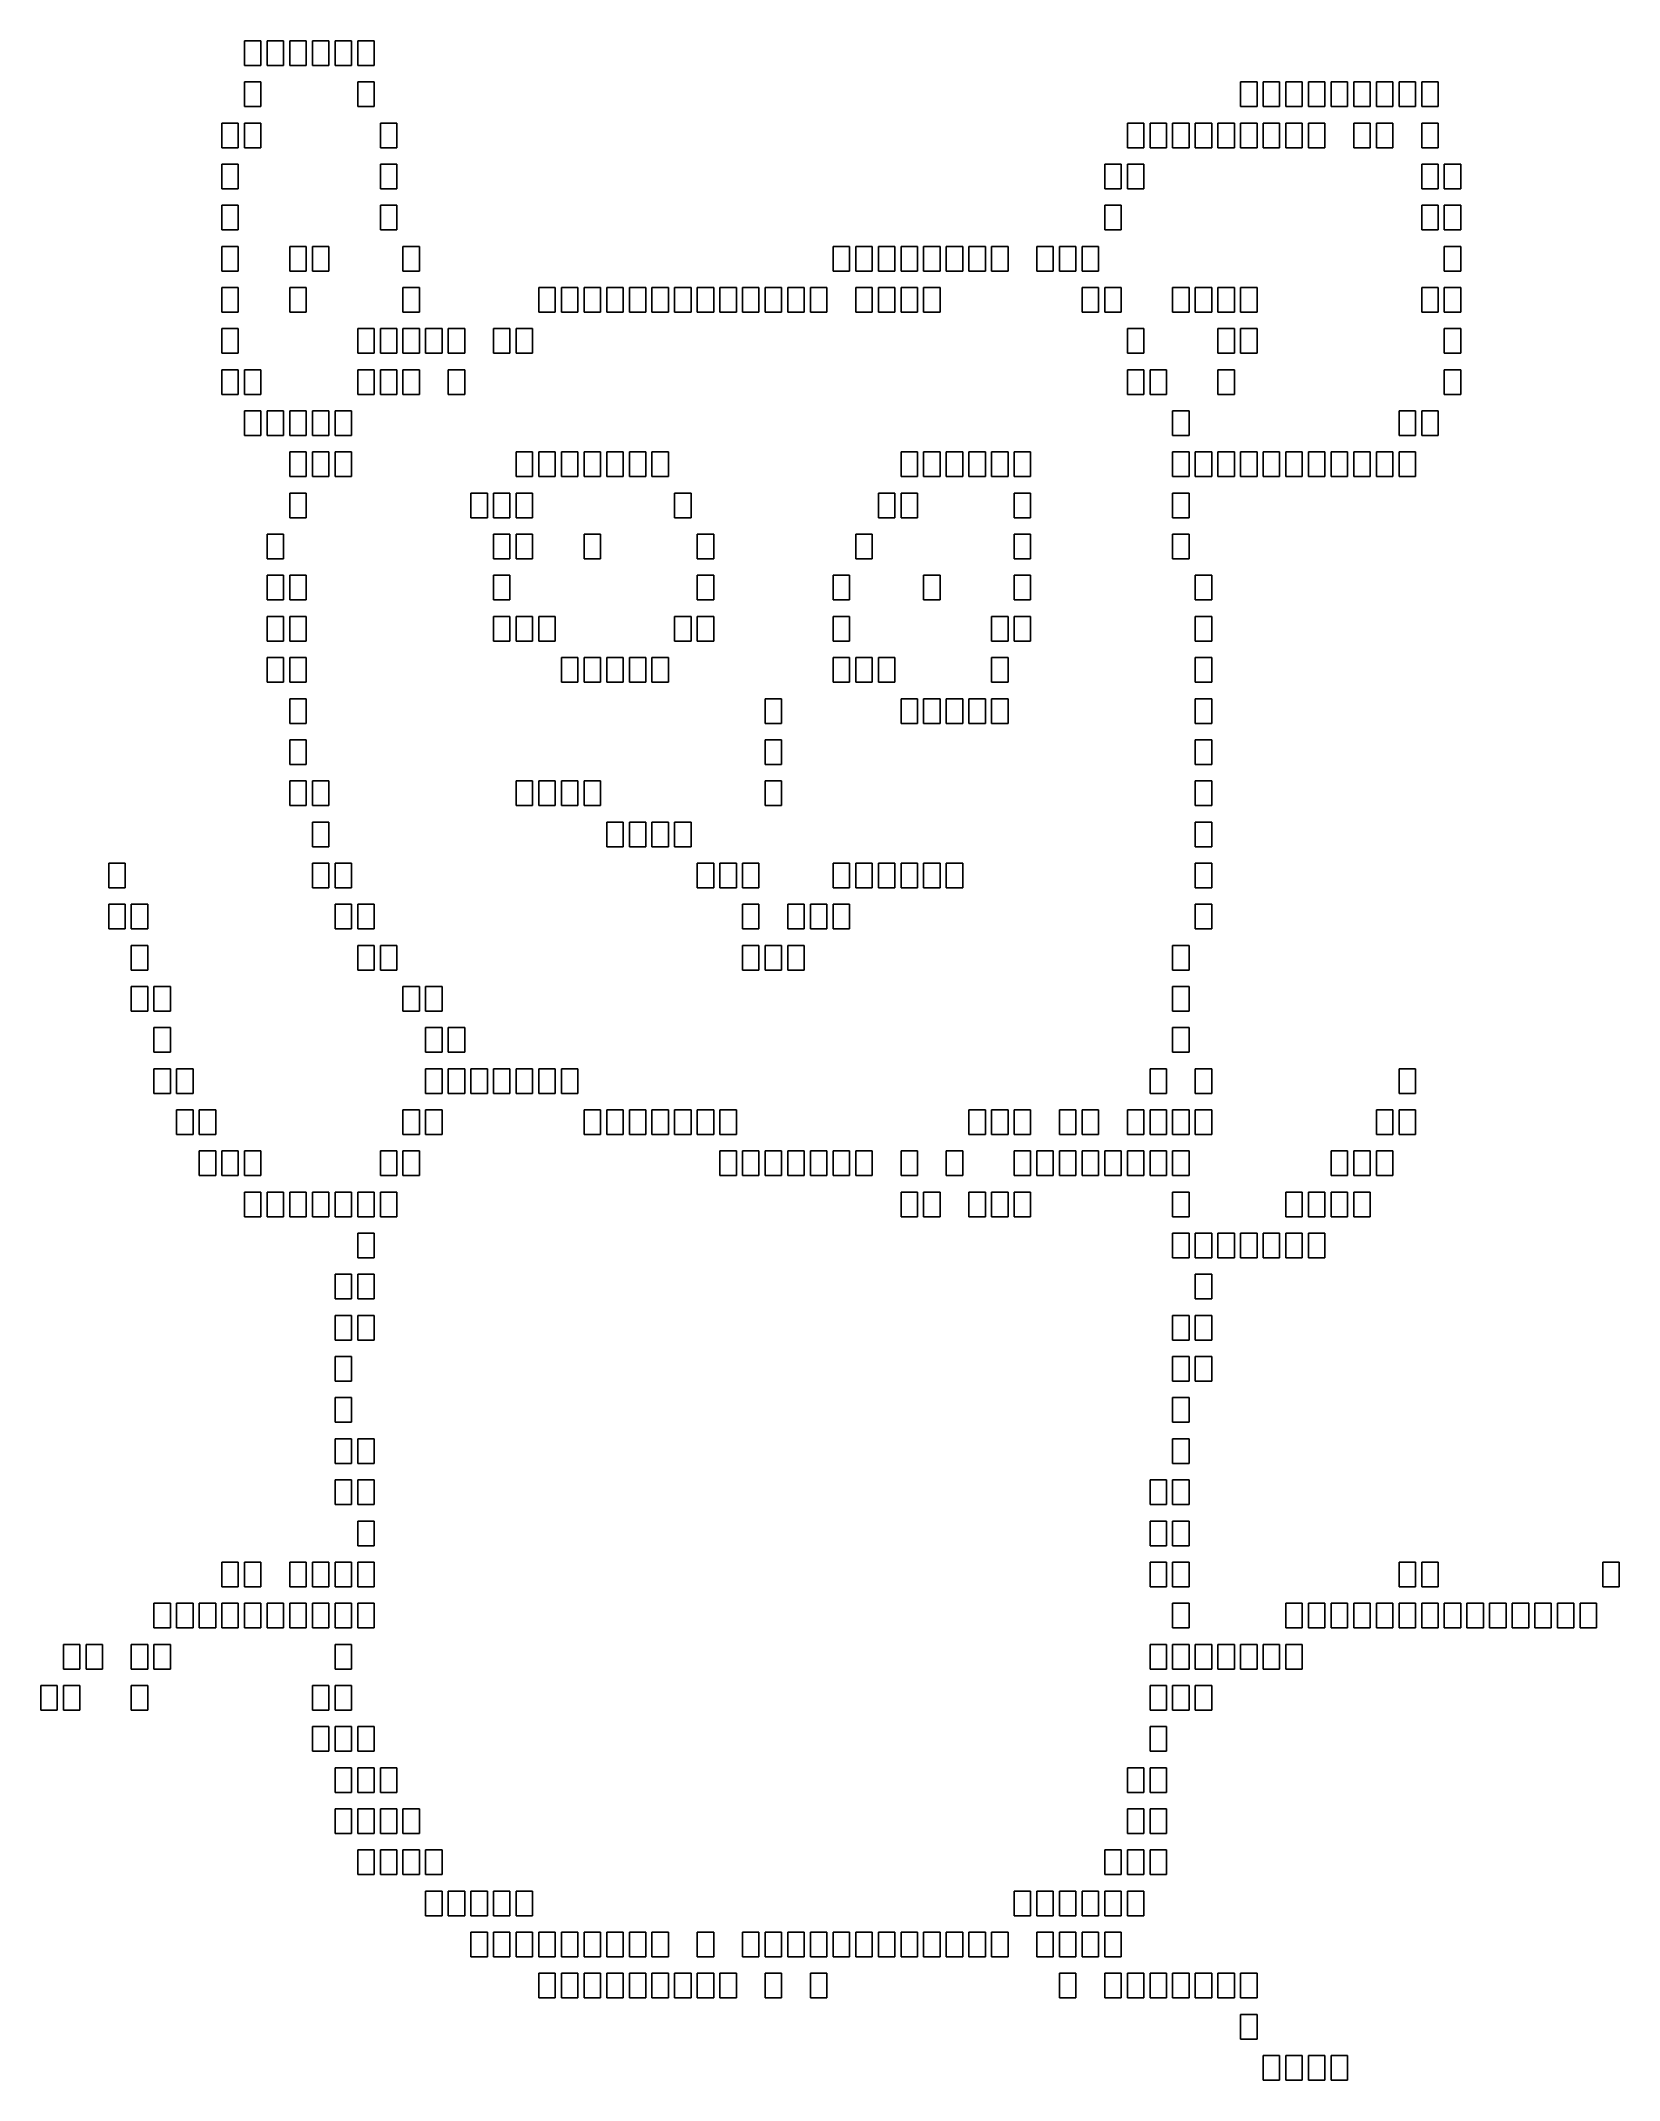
# Model space of a CAD drawing. Header units: metres. Extents: x 55 to 250, y 39 to 291.
import ezdxf

# ---------------------------------------------------------------- set-up
doc = ezdxf.new("R2010")
doc.units = ezdxf.units.M

msp = doc.modelspace()

# ---------------------------------------------------------------- linework, layer by layer
at = {"layer": '2', "color": 4}
for p, q in [((79.982297, 291.18127), (82.014421, 291.18127)), ((79.982297, 288.133239), (79.982297, 291.18127)), ((79.982297, 291.18127), (79.982297, 291.18127)), ((82.014421, 291.18127), (82.014421, 288.133239)), ((82.780265, 291.18127), (84.812389, 291.18127)), ((82.780265, 288.133239), (82.780265, 291.18127)), ((82.780265, 291.18127), (82.780265, 291.18127)), ((84.812389, 291.18127), (84.812389, 288.133239)), ((85.578236, 291.18127), (87.610357, 291.18127)), ((85.578236, 288.133239), (85.578236, 291.18127)), ((85.578236, 291.18127), (85.578236, 291.18127)), ((87.610357, 291.18127), (87.610357, 288.133239)), ((88.376204, 291.18127), (90.408328, 291.18127)), ((88.376204, 288.133239), (88.376204, 291.18127)), ((88.376204, 291.18127), (88.376204, 291.18127)), ((90.408328, 291.18127), (90.408328, 288.133239)), ((91.174172, 291.18127), (93.206296, 291.18127)), ((91.174172, 288.133239), (91.174172, 291.18127)), ((91.174172, 291.18127), (91.174172, 291.18127)), ((93.206296, 291.18127), (93.206296, 288.133239)), ((93.97214, 291.18127), (96.004264, 291.18127)), ((93.97214, 288.133239), (93.97214, 291.18127)), ((93.97214, 291.18127), (93.97214, 291.18127)), ((96.004264, 291.18127), (96.004264, 288.133239)), ((82.014421, 288.133239), (79.982297, 288.133239)), ((84.812389, 288.133239), (82.780265, 288.133239)), ((87.610357, 288.133239), (85.578236, 288.133239)), ((90.408328, 288.133239), (88.376204, 288.133239)), ((93.206296, 288.133239), (91.174172, 288.133239)), ((96.004264, 288.133239), (93.97214, 288.133239)), ((79.982297, 286.10127), (82.014421, 286.10127)), ((79.982297, 283.053239), (79.982297, 286.10127)), ((79.982297, 286.10127), (79.982297, 286.10127)), ((82.014421, 286.10127), (82.014421, 283.053239)), ((93.97214, 286.10127), (96.004264, 286.10127)), ((93.97214, 283.053239), (93.97214, 286.10127)), ((93.97214, 286.10127), (93.97214, 286.10127)), ((96.004264, 286.10127), (96.004264, 283.053239)), ((203.092922, 286.10127), (205.125046, 286.10127)), ((203.092922, 283.053239), (203.092922, 286.10127)), ((203.092922, 286.10127), (203.092922, 286.10127)), ((205.125046, 286.10127), (205.125046, 283.053239)), ((205.89089, 286.10127), (207.923014, 286.10127)), ((205.89089, 283.053239), (205.89089, 286.10127)), ((205.89089, 286.10127), (205.89089, 286.10127)), ((207.923014, 286.10127), (207.923014, 283.053239)), ((208.688861, 286.10127), (210.720982, 286.10127)), ((208.688861, 283.053239), (208.688861, 286.10127)), ((208.688861, 286.10127), (208.688861, 286.10127)), ((210.720982, 286.10127), (210.720982, 283.053239)), ((211.486829, 286.10127), (213.518953, 286.10127)), ((211.486829, 283.053239), (211.486829, 286.10127)), ((211.486829, 286.10127), (211.486829, 286.10127)), ((213.518953, 286.10127), (213.518953, 283.053239)), ((214.284797, 286.10127), (216.316921, 286.10127)), ((214.284797, 283.053239), (214.284797, 286.10127)), ((214.284797, 286.10127), (214.284797, 286.10127)), ((216.316921, 286.10127), (216.316921, 283.053239)), ((217.082765, 286.10127), (219.114889, 286.10127)), ((217.082765, 283.053239), (217.082765, 286.10127)), ((217.082765, 286.10127), (217.082765, 286.10127)), ((219.114889, 286.10127), (219.114889, 283.053239)), ((219.880736, 286.10127), (221.912857, 286.10127)), ((219.880736, 283.053239), (219.880736, 286.10127)), ((219.880736, 286.10127), (219.880736, 286.10127)), ((221.912857, 286.10127), (221.912857, 283.053239)), ((222.678704, 286.10127), (224.710828, 286.10127)), ((222.678704, 283.053239), (222.678704, 286.10127)), ((222.678704, 286.10127), (222.678704, 286.10127)), ((224.710828, 286.10127), (224.710828, 283.053239)), ((225.476672, 286.10127), (227.508796, 286.10127)), ((225.476672, 283.053239), (225.476672, 286.10127)), ((225.476672, 286.10127), (225.476672, 286.10127)), ((227.508796, 286.10127), (227.508796, 283.053239)), ((82.014421, 283.053239), (79.982297, 283.053239)), ((96.004264, 283.053239), (93.97214, 283.053239)), ((205.125046, 283.053239), (203.092922, 283.053239)), ((207.923014, 283.053239), (205.89089, 283.053239)), ((210.720982, 283.053239), (208.688861, 283.053239)), ((213.518953, 283.053239), (211.486829, 283.053239)), ((216.316921, 283.053239), (214.284797, 283.053239)), ((219.114889, 283.053239), (217.082765, 283.053239)), ((221.912857, 283.053239), (219.880736, 283.053239)), ((224.710828, 283.053239), (222.678704, 283.053239)), ((227.508796, 283.053239), (225.476672, 283.053239)), ((77.184329, 281.02127), (79.216453, 281.02127)), ((77.184329, 277.973239), (77.184329, 281.02127)), ((77.184329, 281.02127), (77.184329, 281.02127)), ((79.216453, 281.02127), (79.216453, 277.973239)), ((79.982297, 281.02127), (82.014421, 281.02127)), ((79.982297, 277.973239), (79.982297, 281.02127)), ((79.982297, 281.02127), (79.982297, 281.02127)), ((82.014421, 281.02127), (82.014421, 277.973239)), ((96.770111, 281.02127), (98.802232, 281.02127)), ((96.770111, 277.973239), (96.770111, 281.02127)), ((96.770111, 281.02127), (96.770111, 281.02127)), ((98.802232, 281.02127), (98.802232, 277.973239)), ((189.103079, 281.02127), (191.135203, 281.02127)), ((189.103079, 277.973239), (189.103079, 281.02127)), ((189.103079, 281.02127), (189.103079, 281.02127)), ((191.135203, 281.02127), (191.135203, 277.973239)), ((191.901047, 281.02127), (193.933171, 281.02127)), ((191.901047, 277.973239), (191.901047, 281.02127)), ((191.901047, 281.02127), (191.901047, 281.02127)), ((193.933171, 281.02127), (193.933171, 277.973239)), ((194.699015, 281.02127), (196.731139, 281.02127)), ((194.699015, 277.973239), (194.699015, 281.02127)), ((194.699015, 281.02127), (194.699015, 281.02127)), ((196.731139, 281.02127), (196.731139, 277.973239)), ((197.496986, 281.02127), (199.529107, 281.02127)), ((197.496986, 277.973239), (197.496986, 281.02127)), ((197.496986, 281.02127), (197.496986, 281.02127)), ((199.529107, 281.02127), (199.529107, 277.973239)), ((200.294954, 281.02127), (202.327078, 281.02127)), ((200.294954, 277.973239), (200.294954, 281.02127)), ((200.294954, 281.02127), (200.294954, 281.02127)), ((202.327078, 281.02127), (202.327078, 277.973239)), ((203.092922, 281.02127), (205.125046, 281.02127)), ((203.092922, 277.973239), (203.092922, 281.02127)), ((203.092922, 281.02127), (203.092922, 281.02127)), ((205.125046, 281.02127), (205.125046, 277.973239)), ((205.89089, 281.02127), (207.923014, 281.02127)), ((205.89089, 277.973239), (205.89089, 281.02127)), ((205.89089, 281.02127), (205.89089, 281.02127)), ((207.923014, 281.02127), (207.923014, 277.973239)), ((208.688861, 281.02127), (210.720982, 281.02127)), ((208.688861, 277.973239), (208.688861, 281.02127)), ((208.688861, 281.02127), (208.688861, 281.02127)), ((210.720982, 281.02127), (210.720982, 277.973239)), ((211.486829, 281.02127), (213.518953, 281.02127)), ((211.486829, 277.973239), (211.486829, 281.02127)), ((211.486829, 281.02127), (211.486829, 281.02127)), ((213.518953, 281.02127), (213.518953, 277.973239)), ((217.082765, 281.02127), (219.114889, 281.02127)), ((217.082765, 277.973239), (217.082765, 281.02127)), ((217.082765, 281.02127), (217.082765, 281.02127)), ((219.114889, 281.02127), (219.114889, 277.973239)), ((219.880736, 281.02127), (221.912857, 281.02127)), ((219.880736, 277.973239), (219.880736, 281.02127)), ((219.880736, 281.02127), (219.880736, 281.02127)), ((221.912857, 281.02127), (221.912857, 277.973239)), ((225.476672, 281.02127), (227.508796, 281.02127)), ((225.476672, 277.973239), (225.476672, 281.02127)), ((225.476672, 281.02127), (225.476672, 281.02127)), ((227.508796, 281.02127), (227.508796, 277.973239)), ((79.216453, 277.973239), (77.184329, 277.973239)), ((82.014421, 277.973239), (79.982297, 277.973239)), ((98.802232, 277.973239), (96.770111, 277.973239)), ((191.135203, 277.973239), (189.103079, 277.973239)), ((193.933171, 277.973239), (191.901047, 277.973239)), ((196.731139, 277.973239), (194.699015, 277.973239)), ((199.529107, 277.973239), (197.496986, 277.973239)), ((202.327078, 277.973239), (200.294954, 277.973239)), ((205.125046, 277.973239), (203.092922, 277.973239)), ((207.923014, 277.973239), (205.89089, 277.973239)), ((210.720982, 277.973239), (208.688861, 277.973239)), ((213.518953, 277.973239), (211.486829, 277.973239)), ((219.114889, 277.973239), (217.082765, 277.973239)), ((221.912857, 277.973239), (219.880736, 277.973239)), ((227.508796, 277.973239), (225.476672, 277.973239)), ((77.184329, 275.94127), (79.216453, 275.94127)), ((77.184329, 272.893239), (77.184329, 275.94127)), ((77.184329, 275.94127), (77.184329, 275.94127)), ((79.216453, 275.94127), (79.216453, 272.893239)), ((96.770111, 275.94127), (98.802232, 275.94127)), ((96.770111, 272.893239), (96.770111, 275.94127)), ((96.770111, 275.94127), (96.770111, 275.94127)), ((98.802232, 275.94127), (98.802232, 272.893239)), ((186.305111, 275.94127), (188.337232, 275.94127)), ((186.305111, 272.893239), (186.305111, 275.94127)), ((186.305111, 275.94127), (186.305111, 275.94127)), ((188.337232, 275.94127), (188.337232, 272.893239)), ((189.103079, 275.94127), (191.135203, 275.94127)), ((189.103079, 272.893239), (189.103079, 275.94127)), ((189.103079, 275.94127), (189.103079, 275.94127)), ((191.135203, 275.94127), (191.135203, 272.893239)), ((225.476672, 275.94127), (227.508796, 275.94127)), ((225.476672, 272.893239), (225.476672, 275.94127)), ((225.476672, 275.94127), (225.476672, 275.94127)), ((227.508796, 275.94127), (227.508796, 272.893239)), ((228.27464, 275.94127), (230.306764, 275.94127)), ((228.27464, 272.893239), (228.27464, 275.94127)), ((228.27464, 275.94127), (228.27464, 275.94127)), ((230.306764, 275.94127), (230.306764, 272.893239)), ((79.216453, 272.893239), (77.184329, 272.893239)), ((98.802232, 272.893239), (96.770111, 272.893239)), ((188.337232, 272.893239), (186.305111, 272.893239)), ((191.135203, 272.893239), (189.103079, 272.893239)), ((227.508796, 272.893239), (225.476672, 272.893239)), ((230.306764, 272.893239), (228.27464, 272.893239)), ((77.184329, 270.861271), (79.216453, 270.861271)), ((77.184329, 267.81324), (77.184329, 270.861271)), ((77.184329, 270.861271), (77.184329, 270.861271)), ((79.216453, 270.861271), (79.216453, 267.81324)), ((96.770111, 270.861271), (98.802232, 270.861271)), ((96.770111, 267.81324), (96.770111, 270.861271)), ((96.770111, 270.861271), (96.770111, 270.861271)), ((98.802232, 270.861271), (98.802232, 267.81324)), ((186.305111, 270.861271), (188.337232, 270.861271)), ((186.305111, 267.81324), (186.305111, 270.861271)), ((186.305111, 270.861271), (186.305111, 270.861271)), ((188.337232, 270.861271), (188.337232, 267.81324)), ((225.476672, 270.861271), (227.508796, 270.861271)), ((225.476672, 267.81324), (225.476672, 270.861271)), ((225.476672, 270.861271), (225.476672, 270.861271)), ((227.508796, 270.861271), (227.508796, 267.81324)), ((228.27464, 270.861271), (230.306764, 270.861271)), ((228.27464, 267.81324), (228.27464, 270.861271)), ((228.27464, 270.861271), (228.27464, 270.861271)), ((230.306764, 270.861271), (230.306764, 267.81324)), ((79.216453, 267.81324), (77.184329, 267.81324)), ((98.802232, 267.81324), (96.770111, 267.81324)), ((188.337232, 267.81324), (186.305111, 267.81324)), ((227.508796, 267.81324), (225.476672, 267.81324)), ((230.306764, 267.81324), (228.27464, 267.81324)), ((77.184329, 265.781271), (79.216453, 265.781271)), ((77.184329, 262.73324), (77.184329, 265.781271)), ((77.184329, 265.781271), (77.184329, 265.781271)), ((79.216453, 265.781271), (79.216453, 262.73324)), ((85.578236, 265.781271), (87.610357, 265.781271)), ((85.578236, 262.73324), (85.578236, 265.781271)), ((85.578236, 265.781271), (85.578236, 265.781271)), ((87.610357, 265.781271), (87.610357, 262.73324)), ((88.376204, 265.781271), (90.408328, 265.781271)), ((88.376204, 262.73324), (88.376204, 265.781271)), ((88.376204, 265.781271), (88.376204, 265.781271)), ((90.408328, 265.781271), (90.408328, 262.73324)), ((99.568079, 265.781271), (101.600203, 265.781271)), ((99.568079, 262.73324), (99.568079, 265.781271)), ((99.568079, 265.781271), (99.568079, 265.781271)), ((101.600203, 265.781271), (101.600203, 262.73324)), ((152.729486, 265.781271), (154.761607, 265.781271)), ((152.729486, 262.73324), (152.729486, 265.781271)), ((152.729486, 265.781271), (152.729486, 265.781271)), ((154.761607, 265.781271), (154.761607, 262.73324)), ((155.527454, 265.781271), (157.559578, 265.781271)), ((155.527454, 262.73324), (155.527454, 265.781271)), ((155.527454, 265.781271), (155.527454, 265.781271)), ((157.559578, 265.781271), (157.559578, 262.73324)), ((158.325422, 265.781271), (160.357546, 265.781271)), ((158.325422, 262.73324), (158.325422, 265.781271)), ((158.325422, 265.781271), (158.325422, 265.781271)), ((160.357546, 265.781271), (160.357546, 262.73324)), ((161.12339, 265.781271), (163.155514, 265.781271)), ((161.12339, 262.73324), (161.12339, 265.781271)), ((161.12339, 265.781271), (161.12339, 265.781271)), ((163.155514, 265.781271), (163.155514, 262.73324)), ((163.921361, 265.781271), (165.953482, 265.781271)), ((163.921361, 262.73324), (163.921361, 265.781271)), ((163.921361, 265.781271), (163.921361, 265.781271)), ((165.953482, 265.781271), (165.953482, 262.73324)), ((166.719329, 265.781271), (168.751453, 265.781271)), ((166.719329, 262.73324), (166.719329, 265.781271)), ((166.719329, 265.781271), (166.719329, 265.781271)), ((168.751453, 265.781271), (168.751453, 262.73324)), ((169.517297, 265.781271), (171.549421, 265.781271)), ((169.517297, 262.73324), (169.517297, 265.781271)), ((169.517297, 265.781271), (169.517297, 265.781271)), ((171.549421, 265.781271), (171.549421, 262.73324)), ((172.315265, 265.781271), (174.347389, 265.781271)), ((172.315265, 262.73324), (172.315265, 265.781271)), ((172.315265, 265.781271), (172.315265, 265.781271)), ((174.347389, 265.781271), (174.347389, 262.73324)), ((177.911204, 265.781271), (179.943328, 265.781271)), ((177.911204, 262.73324), (177.911204, 265.781271)), ((177.911204, 265.781271), (177.911204, 265.781271)), ((179.943328, 265.781271), (179.943328, 262.73324)), ((180.709172, 265.781271), (182.741296, 265.781271)), ((180.709172, 262.73324), (180.709172, 265.781271)), ((180.709172, 265.781271), (180.709172, 265.781271)), ((182.741296, 265.781271), (182.741296, 262.73324)), ((183.50714, 265.781271), (185.539264, 265.781271)), ((183.50714, 262.73324), (183.50714, 265.781271)), ((183.50714, 265.781271), (183.50714, 265.781271)), ((185.539264, 265.781271), (185.539264, 262.73324)), ((228.27464, 265.781271), (230.306764, 265.781271)), ((228.27464, 262.73324), (228.27464, 265.781271)), ((228.27464, 265.781271), (228.27464, 265.781271)), ((230.306764, 265.781271), (230.306764, 262.73324)), ((79.216453, 262.73324), (77.184329, 262.73324)), ((87.610357, 262.73324), (85.578236, 262.73324)), ((90.408328, 262.73324), (88.376204, 262.73324)), ((101.600203, 262.73324), (99.568079, 262.73324)), ((154.761607, 262.73324), (152.729486, 262.73324)), ((157.559578, 262.73324), (155.527454, 262.73324)), ((160.357546, 262.73324), (158.325422, 262.73324)), ((163.155514, 262.73324), (161.12339, 262.73324)), ((165.953482, 262.73324), (163.921361, 262.73324)), ((168.751453, 262.73324), (166.719329, 262.73324)), ((171.549421, 262.73324), (169.517297, 262.73324)), ((174.347389, 262.73324), (172.315265, 262.73324)), ((179.943328, 262.73324), (177.911204, 262.73324)), ((182.741296, 262.73324), (180.709172, 262.73324)), ((185.539264, 262.73324), (183.50714, 262.73324)), ((230.306764, 262.73324), (228.27464, 262.73324)), ((77.184329, 260.701271), (79.216453, 260.701271)), ((77.184329, 257.65324), (77.184329, 260.701271)), ((77.184329, 260.701271), (77.184329, 260.701271)), ((79.216453, 260.701271), (79.216453, 257.65324)), ((85.578236, 260.701271), (87.610357, 260.701271)), ((85.578236, 257.65324), (85.578236, 260.701271)), ((85.578236, 260.701271), (85.578236, 260.701271)), ((87.610357, 260.701271), (87.610357, 257.65324)), ((99.568079, 260.701271), (101.600203, 260.701271)), ((99.568079, 257.65324), (99.568079, 260.701271)), ((99.568079, 260.701271), (99.568079, 260.701271)), ((101.600203, 260.701271), (101.600203, 257.65324)), ((116.35589, 260.701271), (118.388014, 260.701271)), ((116.35589, 257.65324), (116.35589, 260.701271)), ((116.35589, 260.701271), (116.35589, 260.701271)), ((118.388014, 260.701271), (118.388014, 257.65324)), ((119.153861, 260.701271), (121.185982, 260.701271)), ((119.153861, 257.65324), (119.153861, 260.701271)), ((119.153861, 260.701271), (119.153861, 260.701271)), ((121.185982, 260.701271), (121.185982, 257.65324)), ((121.951829, 260.701271), (123.983953, 260.701271)), ((121.951829, 257.65324), (121.951829, 260.701271)), ((121.951829, 260.701271), (121.951829, 260.701271)), ((123.983953, 260.701271), (123.983953, 257.65324)), ((124.749797, 260.701271), (126.781921, 260.701271)), ((124.749797, 257.65324), (124.749797, 260.701271)), ((124.749797, 260.701271), (124.749797, 260.701271)), ((126.781921, 260.701271), (126.781921, 257.65324)), ((127.547765, 260.701271), (129.579889, 260.701271)), ((127.547765, 257.65324), (127.547765, 260.701271)), ((127.547765, 260.701271), (127.547765, 260.701271)), ((129.579889, 260.701271), (129.579889, 257.65324)), ((130.345736, 260.701271), (132.377857, 260.701271)), ((130.345736, 257.65324), (130.345736, 260.701271)), ((130.345736, 260.701271), (130.345736, 260.701271)), ((132.377857, 260.701271), (132.377857, 257.65324)), ((133.143704, 260.701271), (135.175828, 260.701271)), ((133.143704, 257.65324), (133.143704, 260.701271)), ((133.143704, 260.701271), (133.143704, 260.701271)), ((135.175828, 260.701271), (135.175828, 257.65324)), ((135.941672, 260.701271), (137.973796, 260.701271)), ((135.941672, 257.65324), (135.941672, 260.701271)), ((135.941672, 260.701271), (135.941672, 260.701271)), ((137.973796, 260.701271), (137.973796, 257.65324)), ((138.73964, 260.701271), (140.771764, 260.701271)), ((138.73964, 257.65324), (138.73964, 260.701271)), ((138.73964, 260.701271), (138.73964, 260.701271)), ((140.771764, 260.701271), (140.771764, 257.65324)), ((141.537611, 260.701271), (143.569732, 260.701271)), ((141.537611, 257.65324), (141.537611, 260.701271)), ((141.537611, 260.701271), (141.537611, 260.701271)), ((143.569732, 260.701271), (143.569732, 257.65324)), ((144.335579, 260.701271), (146.367703, 260.701271)), ((144.335579, 257.65324), (144.335579, 260.701271)), ((144.335579, 260.701271), (144.335579, 260.701271)), ((146.367703, 260.701271), (146.367703, 257.65324)), ((147.133547, 260.701271), (149.165671, 260.701271)), ((147.133547, 257.65324), (147.133547, 260.701271)), ((147.133547, 260.701271), (147.133547, 260.701271)), ((149.165671, 260.701271), (149.165671, 257.65324)), ((149.931515, 260.701271), (151.963639, 260.701271)), ((149.931515, 257.65324), (149.931515, 260.701271)), ((149.931515, 260.701271), (149.931515, 260.701271)), ((151.963639, 260.701271), (151.963639, 257.65324)), ((155.527454, 260.701271), (157.559578, 260.701271)), ((155.527454, 257.65324), (155.527454, 260.701271)), ((155.527454, 260.701271), (155.527454, 260.701271)), ((157.559578, 260.701271), (157.559578, 257.65324)), ((158.325422, 260.701271), (160.357546, 260.701271)), ((158.325422, 257.65324), (158.325422, 260.701271)), ((158.325422, 260.701271), (158.325422, 260.701271)), ((160.357546, 260.701271), (160.357546, 257.65324)), ((161.12339, 260.701271), (163.155514, 260.701271)), ((161.12339, 257.65324), (161.12339, 260.701271)), ((161.12339, 260.701271), (161.12339, 260.701271)), ((163.155514, 260.701271), (163.155514, 257.65324)), ((163.921361, 260.701271), (165.953482, 260.701271)), ((163.921361, 257.65324), (163.921361, 260.701271)), ((163.921361, 260.701271), (163.921361, 260.701271)), ((165.953482, 260.701271), (165.953482, 257.65324)), ((183.50714, 260.701271), (185.539264, 260.701271)), ((183.50714, 257.65324), (183.50714, 260.701271)), ((183.50714, 260.701271), (183.50714, 260.701271)), ((185.539264, 260.701271), (185.539264, 257.65324)), ((186.305111, 260.701271), (188.337232, 260.701271)), ((186.305111, 257.65324), (186.305111, 260.701271)), ((186.305111, 260.701271), (186.305111, 260.701271)), ((188.337232, 260.701271), (188.337232, 257.65324)), ((194.699015, 260.701271), (196.731139, 260.701271)), ((194.699015, 257.65324), (194.699015, 260.701271)), ((194.699015, 260.701271), (194.699015, 260.701271)), ((196.731139, 260.701271), (196.731139, 257.65324)), ((197.496986, 260.701271), (199.529107, 260.701271)), ((197.496986, 257.65324), (197.496986, 260.701271)), ((197.496986, 260.701271), (197.496986, 260.701271)), ((199.529107, 260.701271), (199.529107, 257.65324)), ((200.294954, 260.701271), (202.327078, 260.701271)), ((200.294954, 257.65324), (200.294954, 260.701271)), ((200.294954, 260.701271), (200.294954, 260.701271)), ((202.327078, 260.701271), (202.327078, 257.65324)), ((203.092922, 260.701271), (205.125046, 260.701271)), ((203.092922, 257.65324), (203.092922, 260.701271)), ((203.092922, 260.701271), (203.092922, 260.701271)), ((205.125046, 260.701271), (205.125046, 257.65324)), ((225.476672, 260.701271), (227.508796, 260.701271)), ((225.476672, 257.65324), (225.476672, 260.701271)), ((225.476672, 260.701271), (225.476672, 260.701271)), ((227.508796, 260.701271), (227.508796, 257.65324)), ((228.27464, 260.701271), (230.306764, 260.701271)), ((228.27464, 257.65324), (228.27464, 260.701271)), ((228.27464, 260.701271), (228.27464, 260.701271)), ((230.306764, 260.701271), (230.306764, 257.65324)), ((79.216453, 257.65324), (77.184329, 257.65324)), ((87.610357, 257.65324), (85.578236, 257.65324)), ((101.600203, 257.65324), (99.568079, 257.65324)), ((118.388014, 257.65324), (116.35589, 257.65324)), ((121.185982, 257.65324), (119.153861, 257.65324)), ((123.983953, 257.65324), (121.951829, 257.65324)), ((126.781921, 257.65324), (124.749797, 257.65324)), ((129.579889, 257.65324), (127.547765, 257.65324)), ((132.377857, 257.65324), (130.345736, 257.65324)), ((135.175828, 257.65324), (133.143704, 257.65324)), ((137.973796, 257.65324), (135.941672, 257.65324)), ((140.771764, 257.65324), (138.73964, 257.65324)), ((143.569732, 257.65324), (141.537611, 257.65324)), ((146.367703, 257.65324), (144.335579, 257.65324)), ((149.165671, 257.65324), (147.133547, 257.65324)), ((151.963639, 257.65324), (149.931515, 257.65324)), ((157.559578, 257.65324), (155.527454, 257.65324)), ((160.357546, 257.65324), (158.325422, 257.65324)), ((163.155514, 257.65324), (161.12339, 257.65324)), ((165.953482, 257.65324), (163.921361, 257.65324)), ((185.539264, 257.65324), (183.50714, 257.65324)), ((188.337232, 257.65324), (186.305111, 257.65324)), ((196.731139, 257.65324), (194.699015, 257.65324)), ((199.529107, 257.65324), (197.496986, 257.65324)), ((202.327078, 257.65324), (200.294954, 257.65324)), ((205.125046, 257.65324), (203.092922, 257.65324)), ((227.508796, 257.65324), (225.476672, 257.65324)), ((230.306764, 257.65324), (228.27464, 257.65324)), ((77.184329, 255.621271), (79.216453, 255.621271)), ((77.184329, 252.57324), (77.184329, 255.621271)), ((77.184329, 255.621271), (77.184329, 255.621271)), ((79.216453, 255.621271), (79.216453, 252.57324)), ((93.97214, 255.621271), (96.004264, 255.621271)), ((93.97214, 252.57324), (93.97214, 255.621271)), ((93.97214, 255.621271), (93.97214, 255.621271)), ((96.004264, 255.621271), (96.004264, 252.57324)), ((96.770111, 255.621271), (98.802232, 255.621271)), ((96.770111, 252.57324), (96.770111, 255.621271)), ((96.770111, 255.621271), (96.770111, 255.621271)), ((98.802232, 255.621271), (98.802232, 252.57324)), ((99.568079, 255.621271), (101.600203, 255.621271)), ((99.568079, 252.57324), (99.568079, 255.621271)), ((99.568079, 255.621271), (99.568079, 255.621271)), ((101.600203, 255.621271), (101.600203, 252.57324)), ((102.366047, 255.621271), (104.398171, 255.621271)), ((102.366047, 252.57324), (102.366047, 255.621271)), ((102.366047, 255.621271), (102.366047, 255.621271)), ((104.398171, 255.621271), (104.398171, 252.57324)), ((105.164015, 255.621271), (107.196139, 255.621271)), ((105.164015, 252.57324), (105.164015, 255.621271)), ((105.164015, 255.621271), (105.164015, 255.621271)), ((107.196139, 255.621271), (107.196139, 252.57324)), ((110.759954, 255.621271), (112.792078, 255.621271)), ((110.759954, 252.57324), (110.759954, 255.621271)), ((110.759954, 255.621271), (110.759954, 255.621271)), ((112.792078, 255.621271), (112.792078, 252.57324)), ((113.557922, 255.621271), (115.590046, 255.621271)), ((113.557922, 252.57324), (113.557922, 255.621271)), ((113.557922, 255.621271), (113.557922, 255.621271)), ((115.590046, 255.621271), (115.590046, 252.57324)), ((189.103079, 255.621271), (191.135203, 255.621271)), ((189.103079, 252.57324), (189.103079, 255.621271)), ((189.103079, 255.621271), (189.103079, 255.621271)), ((191.135203, 255.621271), (191.135203, 252.57324)), ((200.294954, 255.621271), (202.327078, 255.621271)), ((200.294954, 252.57324), (200.294954, 255.621271)), ((200.294954, 255.621271), (200.294954, 255.621271)), ((202.327078, 255.621271), (202.327078, 252.57324)), ((203.092922, 255.621271), (205.125046, 255.621271)), ((203.092922, 252.57324), (203.092922, 255.621271)), ((203.092922, 255.621271), (203.092922, 255.621271)), ((205.125046, 255.621271), (205.125046, 252.57324)), ((228.27464, 255.621271), (230.306764, 255.621271)), ((228.27464, 252.57324), (228.27464, 255.621271)), ((228.27464, 255.621271), (228.27464, 255.621271)), ((230.306764, 255.621271), (230.306764, 252.57324)), ((79.216453, 252.57324), (77.184329, 252.57324)), ((96.004264, 252.57324), (93.97214, 252.57324)), ((98.802232, 252.57324), (96.770111, 252.57324)), ((101.600203, 252.57324), (99.568079, 252.57324)), ((104.398171, 252.57324), (102.366047, 252.57324)), ((107.196139, 252.57324), (105.164015, 252.57324)), ((112.792078, 252.57324), (110.759954, 252.57324)), ((115.590046, 252.57324), (113.557922, 252.57324)), ((191.135203, 252.57324), (189.103079, 252.57324)), ((202.327078, 252.57324), (200.294954, 252.57324)), ((205.125046, 252.57324), (203.092922, 252.57324)), ((230.306764, 252.57324), (228.27464, 252.57324)), ((77.184329, 250.541271), (79.216453, 250.541271)), ((77.184329, 247.49324), (77.184329, 250.541271)), ((77.184329, 250.541271), (77.184329, 250.541271)), ((79.216453, 250.541271), (79.216453, 247.49324)), ((79.982297, 250.541271), (82.014421, 250.541271)), ((79.982297, 247.49324), (79.982297, 250.541271)), ((79.982297, 250.541271), (79.982297, 250.541271)), ((82.014421, 250.541271), (82.014421, 247.49324)), ((93.97214, 250.541271), (96.004264, 250.541271)), ((93.97214, 247.49324), (93.97214, 250.541271)), ((93.97214, 250.541271), (93.97214, 250.541271)), ((96.004264, 250.541271), (96.004264, 247.49324)), ((96.770111, 250.541271), (98.802232, 250.541271)), ((96.770111, 247.49324), (96.770111, 250.541271)), ((96.770111, 250.541271), (96.770111, 250.541271)), ((98.802232, 250.541271), (98.802232, 247.49324)), ((99.568079, 250.541271), (101.600203, 250.541271)), ((99.568079, 247.49324), (99.568079, 250.541271)), ((99.568079, 250.541271), (99.568079, 250.541271)), ((101.600203, 250.541271), (101.600203, 247.49324)), ((105.164015, 250.541271), (107.196139, 250.541271)), ((105.164015, 247.49324), (105.164015, 250.541271)), ((105.164015, 250.541271), (105.164015, 250.541271)), ((107.196139, 250.541271), (107.196139, 247.49324)), ((189.103079, 250.541271), (191.135203, 250.541271)), ((189.103079, 247.49324), (189.103079, 250.541271)), ((189.103079, 250.541271), (189.103079, 250.541271)), ((191.135203, 250.541271), (191.135203, 247.49324)), ((191.901047, 250.541271), (193.933171, 250.541271)), ((191.901047, 247.49324), (191.901047, 250.541271)), ((191.901047, 250.541271), (191.901047, 250.541271)), ((193.933171, 250.541271), (193.933171, 247.49324)), ((200.294954, 250.541271), (202.327078, 250.541271)), ((200.294954, 247.49324), (200.294954, 250.541271)), ((200.294954, 250.541271), (200.294954, 250.541271)), ((202.327078, 250.541271), (202.327078, 247.49324)), ((228.27464, 250.541271), (230.306764, 250.541271)), ((228.27464, 247.49324), (228.27464, 250.541271)), ((228.27464, 250.541271), (228.27464, 250.541271)), ((230.306764, 250.541271), (230.306764, 247.49324)), ((79.216453, 247.49324), (77.184329, 247.49324)), ((82.014421, 247.49324), (79.982297, 247.49324)), ((96.004264, 247.49324), (93.97214, 247.49324)), ((98.802232, 247.49324), (96.770111, 247.49324)), ((101.600203, 247.49324), (99.568079, 247.49324)), ((107.196139, 247.49324), (105.164015, 247.49324)), ((191.135203, 247.49324), (189.103079, 247.49324)), ((193.933171, 247.49324), (191.901047, 247.49324)), ((202.327078, 247.49324), (200.294954, 247.49324)), ((230.306764, 247.49324), (228.27464, 247.49324)), ((79.982297, 245.461271), (82.014421, 245.461271)), ((79.982297, 242.41324), (79.982297, 245.461271)), ((79.982297, 245.461271), (79.982297, 245.461271)), ((82.014421, 245.461271), (82.014421, 242.41324)), ((82.780265, 245.461271), (84.812389, 245.461271)), ((82.780265, 242.41324), (82.780265, 245.461271)), ((82.780265, 245.461271), (82.780265, 245.461271)), ((84.812389, 245.461271), (84.812389, 242.41324)), ((85.578236, 245.461271), (87.610357, 245.461271)), ((85.578236, 242.41324), (85.578236, 245.461271)), ((85.578236, 245.461271), (85.578236, 245.461271)), ((87.610357, 245.461271), (87.610357, 242.41324)), ((88.376204, 245.461271), (90.408328, 245.461271)), ((88.376204, 242.41324), (88.376204, 245.461271)), ((88.376204, 245.461271), (88.376204, 245.461271)), ((90.408328, 245.461271), (90.408328, 242.41324)), ((91.174172, 245.461271), (93.206296, 245.461271)), ((91.174172, 242.41324), (91.174172, 245.461271)), ((91.174172, 245.461271), (91.174172, 245.461271)), ((93.206296, 245.461271), (93.206296, 242.41324)), ((194.699015, 245.461271), (196.731139, 245.461271)), ((194.699015, 242.41324), (194.699015, 245.461271)), ((194.699015, 245.461271), (194.699015, 245.461271)), ((196.731139, 245.461271), (196.731139, 242.41324)), ((222.678704, 245.461271), (224.710828, 245.461271)), ((222.678704, 242.41324), (222.678704, 245.461271)), ((222.678704, 245.461271), (222.678704, 245.461271)), ((224.710828, 245.461271), (224.710828, 242.41324)), ((225.476672, 245.461271), (227.508796, 245.461271)), ((225.476672, 242.41324), (225.476672, 245.461271)), ((225.476672, 245.461271), (225.476672, 245.461271)), ((227.508796, 245.461271), (227.508796, 242.41324)), ((82.014421, 242.41324), (79.982297, 242.41324)), ((84.812389, 242.41324), (82.780265, 242.41324)), ((87.610357, 242.41324), (85.578236, 242.41324)), ((90.408328, 242.41324), (88.376204, 242.41324)), ((93.206296, 242.41324), (91.174172, 242.41324)), ((196.731139, 242.41324), (194.699015, 242.41324)), ((224.710828, 242.41324), (222.678704, 242.41324)), ((227.508796, 242.41324), (225.476672, 242.41324)), ((85.578236, 240.381271), (87.610357, 240.381271)), ((85.578236, 237.33324), (85.578236, 240.381271)), ((85.578236, 240.381271), (85.578236, 240.381271)), ((87.610357, 240.381271), (87.610357, 237.33324)), ((88.376204, 240.381271), (90.408328, 240.381271)), ((88.376204, 237.33324), (88.376204, 240.381271)), ((88.376204, 240.381271), (88.376204, 240.381271)), ((90.408328, 240.381271), (90.408328, 237.33324)), ((91.174172, 240.381271), (93.206296, 240.381271)), ((91.174172, 237.33324), (91.174172, 240.381271)), ((91.174172, 240.381271), (91.174172, 240.381271)), ((93.206296, 240.381271), (93.206296, 237.33324)), ((113.557922, 240.381271), (115.590046, 240.381271)), ((113.557922, 237.33324), (113.557922, 240.381271)), ((113.557922, 240.381271), (113.557922, 240.381271)), ((115.590046, 240.381271), (115.590046, 237.33324)), ((116.35589, 240.381271), (118.388014, 240.381271)), ((116.35589, 237.33324), (116.35589, 240.381271)), ((116.35589, 240.381271), (116.35589, 240.381271)), ((118.388014, 240.381271), (118.388014, 237.33324)), ((119.153861, 240.381271), (121.185982, 240.381271)), ((119.153861, 237.33324), (119.153861, 240.381271)), ((119.153861, 240.381271), (119.153861, 240.381271)), ((121.185982, 240.381271), (121.185982, 237.33324)), ((121.951829, 240.381271), (123.983953, 240.381271)), ((121.951829, 237.33324), (121.951829, 240.381271)), ((121.951829, 240.381271), (121.951829, 240.381271)), ((123.983953, 240.381271), (123.983953, 237.33324)), ((124.749797, 240.381271), (126.781921, 240.381271)), ((124.749797, 237.33324), (124.749797, 240.381271)), ((124.749797, 240.381271), (124.749797, 240.381271)), ((126.781921, 240.381271), (126.781921, 237.33324)), ((127.547765, 240.381271), (129.579889, 240.381271)), ((127.547765, 237.33324), (127.547765, 240.381271)), ((127.547765, 240.381271), (127.547765, 240.381271)), ((129.579889, 240.381271), (129.579889, 237.33324)), ((130.345736, 240.381271), (132.377857, 240.381271)), ((130.345736, 237.33324), (130.345736, 240.381271)), ((130.345736, 240.381271), (130.345736, 240.381271)), ((132.377857, 240.381271), (132.377857, 237.33324)), ((161.12339, 240.381271), (163.155514, 240.381271)), ((161.12339, 237.33324), (161.12339, 240.381271)), ((161.12339, 240.381271), (161.12339, 240.381271)), ((163.155514, 240.381271), (163.155514, 237.33324)), ((163.921361, 240.381271), (165.953482, 240.381271)), ((163.921361, 237.33324), (163.921361, 240.381271)), ((163.921361, 240.381271), (163.921361, 240.381271)), ((165.953482, 240.381271), (165.953482, 237.33324)), ((166.719329, 240.381271), (168.751453, 240.381271)), ((166.719329, 237.33324), (166.719329, 240.381271)), ((166.719329, 240.381271), (166.719329, 240.381271)), ((168.751453, 240.381271), (168.751453, 237.33324)), ((169.517297, 240.381271), (171.549421, 240.381271)), ((169.517297, 237.33324), (169.517297, 240.381271)), ((169.517297, 240.381271), (169.517297, 240.381271)), ((171.549421, 240.381271), (171.549421, 237.33324)), ((172.315265, 240.381271), (174.347389, 240.381271)), ((172.315265, 237.33324), (172.315265, 240.381271)), ((172.315265, 240.381271), (172.315265, 240.381271)), ((174.347389, 240.381271), (174.347389, 237.33324)), ((175.113236, 240.381271), (177.145357, 240.381271)), ((175.113236, 237.33324), (175.113236, 240.381271)), ((175.113236, 240.381271), (175.113236, 240.381271)), ((177.145357, 240.381271), (177.145357, 237.33324)), ((194.699015, 240.381271), (196.731139, 240.381271)), ((194.699015, 237.33324), (194.699015, 240.381271)), ((194.699015, 240.381271), (194.699015, 240.381271)), ((196.731139, 240.381271), (196.731139, 237.33324)), ((197.496986, 240.381271), (199.529107, 240.381271)), ((197.496986, 237.33324), (197.496986, 240.381271)), ((197.496986, 240.381271), (197.496986, 240.381271)), ((199.529107, 240.381271), (199.529107, 237.33324)), ((200.294954, 240.381271), (202.327078, 240.381271)), ((200.294954, 237.33324), (200.294954, 240.381271)), ((200.294954, 240.381271), (200.294954, 240.381271)), ((202.327078, 240.381271), (202.327078, 237.33324)), ((203.092922, 240.381271), (205.125046, 240.381271)), ((203.092922, 237.33324), (203.092922, 240.381271)), ((203.092922, 240.381271), (203.092922, 240.381271)), ((205.125046, 240.381271), (205.125046, 237.33324)), ((205.89089, 240.381271), (207.923014, 240.381271)), ((205.89089, 237.33324), (205.89089, 240.381271)), ((205.89089, 240.381271), (205.89089, 240.381271)), ((207.923014, 240.381271), (207.923014, 237.33324)), ((208.688861, 240.381271), (210.720982, 240.381271)), ((208.688861, 237.33324), (208.688861, 240.381271)), ((208.688861, 240.381271), (208.688861, 240.381271)), ((210.720982, 240.381271), (210.720982, 237.33324)), ((211.486829, 240.381271), (213.518953, 240.381271)), ((211.486829, 237.33324), (211.486829, 240.381271)), ((211.486829, 240.381271), (211.486829, 240.381271)), ((213.518953, 240.381271), (213.518953, 237.33324)), ((214.284797, 240.381271), (216.316921, 240.381271)), ((214.284797, 237.33324), (214.284797, 240.381271)), ((214.284797, 240.381271), (214.284797, 240.381271)), ((216.316921, 240.381271), (216.316921, 237.33324)), ((217.082765, 240.381271), (219.114889, 240.381271)), ((217.082765, 237.33324), (217.082765, 240.381271)), ((217.082765, 240.381271), (217.082765, 240.381271)), ((219.114889, 240.381271), (219.114889, 237.33324)), ((219.880736, 240.381271), (221.912857, 240.381271)), ((219.880736, 237.33324), (219.880736, 240.381271)), ((219.880736, 240.381271), (219.880736, 240.381271)), ((221.912857, 240.381271), (221.912857, 237.33324)), ((222.678704, 240.381271), (224.710828, 240.381271)), ((222.678704, 237.33324), (222.678704, 240.381271)), ((222.678704, 240.381271), (222.678704, 240.381271)), ((224.710828, 240.381271), (224.710828, 237.33324)), ((87.610357, 237.33324), (85.578236, 237.33324)), ((90.408328, 237.33324), (88.376204, 237.33324)), ((93.206296, 237.33324), (91.174172, 237.33324)), ((115.590046, 237.33324), (113.557922, 237.33324)), ((118.388014, 237.33324), (116.35589, 237.33324)), ((121.185982, 237.33324), (119.153861, 237.33324)), ((123.983953, 237.33324), (121.951829, 237.33324)), ((126.781921, 237.33324), (124.749797, 237.33324)), ((129.579889, 237.33324), (127.547765, 237.33324)), ((132.377857, 237.33324), (130.345736, 237.33324)), ((163.155514, 237.33324), (161.12339, 237.33324)), ((165.953482, 237.33324), (163.921361, 237.33324)), ((168.751453, 237.33324), (166.719329, 237.33324)), ((171.549421, 237.33324), (169.517297, 237.33324)), ((174.347389, 237.33324), (172.315265, 237.33324)), ((177.145357, 237.33324), (175.113236, 237.33324)), ((196.731139, 237.33324), (194.699015, 237.33324)), ((199.529107, 237.33324), (197.496986, 237.33324)), ((202.327078, 237.33324), (200.294954, 237.33324)), ((205.125046, 237.33324), (203.092922, 237.33324)), ((207.923014, 237.33324), (205.89089, 237.33324)), ((210.720982, 237.33324), (208.688861, 237.33324)), ((213.518953, 237.33324), (211.486829, 237.33324)), ((216.316921, 237.33324), (214.284797, 237.33324)), ((219.114889, 237.33324), (217.082765, 237.33324)), ((221.912857, 237.33324), (219.880736, 237.33324)), ((224.710828, 237.33324), (222.678704, 237.33324)), ((85.578236, 235.301271), (87.610357, 235.301271)), ((85.578236, 232.25324), (85.578236, 235.301271)), ((85.578236, 235.301271), (85.578236, 235.301271)), ((87.610357, 235.301271), (87.610357, 232.25324)), ((107.961986, 235.301271), (109.994107, 235.301271)), ((107.961986, 232.25324), (107.961986, 235.301271)), ((107.961986, 235.301271), (107.961986, 235.301271)), ((109.994107, 235.301271), (109.994107, 232.25324)), ((110.759954, 235.301271), (112.792078, 235.301271)), ((110.759954, 232.25324), (110.759954, 235.301271)), ((110.759954, 235.301271), (110.759954, 235.301271)), ((112.792078, 235.301271), (112.792078, 232.25324)), ((113.557922, 235.301271), (115.590046, 235.301271)), ((113.557922, 232.25324), (113.557922, 235.301271)), ((113.557922, 235.301271), (113.557922, 235.301271)), ((115.590046, 235.301271), (115.590046, 232.25324)), ((133.143704, 235.301271), (135.175828, 235.301271)), ((133.143704, 232.25324), (133.143704, 235.301271)), ((133.143704, 235.301271), (133.143704, 235.301271)), ((135.175828, 235.301271), (135.175828, 232.25324)), ((158.325422, 235.301271), (160.357546, 235.301271)), ((158.325422, 232.25324), (158.325422, 235.301271)), ((158.325422, 235.301271), (158.325422, 235.301271)), ((160.357546, 235.301271), (160.357546, 232.25324)), ((161.12339, 235.301271), (163.155514, 235.301271)), ((161.12339, 232.25324), (161.12339, 235.301271)), ((161.12339, 235.301271), (161.12339, 235.301271)), ((163.155514, 235.301271), (163.155514, 232.25324)), ((175.113236, 235.301271), (177.145357, 235.301271)), ((175.113236, 232.25324), (175.113236, 235.301271)), ((175.113236, 235.301271), (175.113236, 235.301271)), ((177.145357, 235.301271), (177.145357, 232.25324)), ((194.699015, 235.301271), (196.731139, 235.301271)), ((194.699015, 232.25324), (194.699015, 235.301271)), ((194.699015, 235.301271), (194.699015, 235.301271)), ((196.731139, 235.301271), (196.731139, 232.25324)), ((87.610357, 232.25324), (85.578236, 232.25324)), ((109.994107, 232.25324), (107.961986, 232.25324)), ((112.792078, 232.25324), (110.759954, 232.25324)), ((115.590046, 232.25324), (113.557922, 232.25324)), ((135.175828, 232.25324), (133.143704, 232.25324)), ((160.357546, 232.25324), (158.325422, 232.25324)), ((163.155514, 232.25324), (161.12339, 232.25324)), ((177.145357, 232.25324), (175.113236, 232.25324)), ((196.731139, 232.25324), (194.699015, 232.25324)), ((82.780265, 230.221271), (84.812389, 230.221271)), ((82.780265, 227.17324), (82.780265, 230.221271)), ((82.780265, 230.221271), (82.780265, 230.221271)), ((84.812389, 230.221271), (84.812389, 227.17324)), ((110.759954, 230.221271), (112.792078, 230.221271)), ((110.759954, 227.17324), (110.759954, 230.221271)), ((110.759954, 230.221271), (110.759954, 230.221271)), ((112.792078, 230.221271), (112.792078, 227.17324)), ((113.557922, 230.221271), (115.590046, 230.221271)), ((113.557922, 227.17324), (113.557922, 230.221271)), ((113.557922, 230.221271), (113.557922, 230.221271)), ((115.590046, 230.221271), (115.590046, 227.17324)), ((121.951829, 230.221271), (123.983953, 230.221271)), ((121.951829, 227.17324), (121.951829, 230.221271)), ((121.951829, 230.221271), (121.951829, 230.221271)), ((123.983953, 230.221271), (123.983953, 227.17324)), ((135.941672, 230.221271), (137.973796, 230.221271)), ((135.941672, 227.17324), (135.941672, 230.221271)), ((135.941672, 230.221271), (135.941672, 230.221271)), ((137.973796, 230.221271), (137.973796, 227.17324)), ((155.527454, 230.221271), (157.559578, 230.221271)), ((155.527454, 227.17324), (155.527454, 230.221271)), ((155.527454, 230.221271), (155.527454, 230.221271)), ((157.559578, 230.221271), (157.559578, 227.17324)), ((175.113236, 230.221271), (177.145357, 230.221271)), ((175.113236, 227.17324), (175.113236, 230.221271)), ((175.113236, 230.221271), (175.113236, 230.221271)), ((177.145357, 230.221271), (177.145357, 227.17324)), ((194.699015, 230.221271), (196.731139, 230.221271)), ((194.699015, 227.17324), (194.699015, 230.221271)), ((194.699015, 230.221271), (194.699015, 230.221271)), ((196.731139, 230.221271), (196.731139, 227.17324)), ((84.812389, 227.17324), (82.780265, 227.17324)), ((112.792078, 227.17324), (110.759954, 227.17324)), ((115.590046, 227.17324), (113.557922, 227.17324)), ((123.983953, 227.17324), (121.951829, 227.17324)), ((137.973796, 227.17324), (135.941672, 227.17324)), ((157.559578, 227.17324), (155.527454, 227.17324)), ((177.145357, 227.17324), (175.113236, 227.17324)), ((196.731139, 227.17324), (194.699015, 227.17324)), ((82.780265, 225.141271), (84.812389, 225.141271)), ((82.780265, 222.09324), (82.780265, 225.141271)), ((82.780265, 225.141271), (82.780265, 225.141271)), ((84.812389, 225.141271), (84.812389, 222.09324)), ((85.578236, 225.141271), (87.610357, 225.141271)), ((85.578236, 222.09324), (85.578236, 225.141271)), ((85.578236, 225.141271), (85.578236, 225.141271)), ((87.610357, 225.141271), (87.610357, 222.09324)), ((110.759954, 225.141271), (112.792078, 225.141271)), ((110.759954, 222.09324), (110.759954, 225.141271)), ((110.759954, 225.141271), (110.759954, 225.141271)), ((112.792078, 225.141271), (112.792078, 222.09324)), ((135.941672, 225.141271), (137.973796, 225.141271)), ((135.941672, 222.09324), (135.941672, 225.141271)), ((135.941672, 225.141271), (135.941672, 225.141271)), ((137.973796, 225.141271), (137.973796, 222.09324)), ((152.729486, 225.141271), (154.761607, 225.141271)), ((152.729486, 222.09324), (152.729486, 225.141271)), ((152.729486, 225.141271), (152.729486, 225.141271)), ((154.761607, 225.141271), (154.761607, 222.09324)), ((163.921361, 225.141271), (165.953482, 225.141271)), ((163.921361, 222.09324), (163.921361, 225.141271)), ((163.921361, 225.141271), (163.921361, 225.141271)), ((165.953482, 225.141271), (165.953482, 222.09324)), ((175.113236, 225.141271), (177.145357, 225.141271)), ((175.113236, 222.09324), (175.113236, 225.141271)), ((175.113236, 225.141271), (175.113236, 225.141271)), ((177.145357, 225.141271), (177.145357, 222.09324)), ((197.496986, 225.141271), (199.529107, 225.141271)), ((197.496986, 222.09324), (197.496986, 225.141271)), ((197.496986, 225.141271), (197.496986, 225.141271)), ((199.529107, 225.141271), (199.529107, 222.09324)), ((84.812389, 222.09324), (82.780265, 222.09324)), ((87.610357, 222.09324), (85.578236, 222.09324)), ((112.792078, 222.09324), (110.759954, 222.09324)), ((137.973796, 222.09324), (135.941672, 222.09324)), ((154.761607, 222.09324), (152.729486, 222.09324)), ((165.953482, 222.09324), (163.921361, 222.09324)), ((177.145357, 222.09324), (175.113236, 222.09324)), ((199.529107, 222.09324), (197.496986, 222.09324)), ((82.780265, 220.061271), (84.812389, 220.061271)), ((82.780265, 217.01324), (82.780265, 220.061271)), ((82.780265, 220.061271), (82.780265, 220.061271)), ((84.812389, 220.061271), (84.812389, 217.01324)), ((85.578236, 220.061271), (87.610357, 220.061271)), ((85.578236, 217.01324), (85.578236, 220.061271)), ((85.578236, 220.061271), (85.578236, 220.061271)), ((87.610357, 220.061271), (87.610357, 217.01324)), ((110.759954, 220.061271), (112.792078, 220.061271)), ((110.759954, 217.01324), (110.759954, 220.061271)), ((110.759954, 220.061271), (110.759954, 220.061271)), ((112.792078, 220.061271), (112.792078, 217.01324)), ((113.557922, 220.061271), (115.590046, 220.061271)), ((113.557922, 217.01324), (113.557922, 220.061271)), ((113.557922, 220.061271), (113.557922, 220.061271)), ((115.590046, 220.061271), (115.590046, 217.01324)), ((116.35589, 220.061271), (118.388014, 220.061271)), ((116.35589, 217.01324), (116.35589, 220.061271)), ((116.35589, 220.061271), (116.35589, 220.061271)), ((118.388014, 220.061271), (118.388014, 217.01324)), ((133.143704, 220.061271), (135.175828, 220.061271)), ((133.143704, 217.01324), (133.143704, 220.061271)), ((133.143704, 220.061271), (133.143704, 220.061271)), ((135.175828, 220.061271), (135.175828, 217.01324)), ((135.941672, 220.061271), (137.973796, 220.061271)), ((135.941672, 217.01324), (135.941672, 220.061271)), ((135.941672, 220.061271), (135.941672, 220.061271)), ((137.973796, 220.061271), (137.973796, 217.01324)), ((152.729486, 220.061271), (154.761607, 220.061271)), ((152.729486, 217.01324), (152.729486, 220.061271)), ((152.729486, 220.061271), (152.729486, 220.061271)), ((154.761607, 220.061271), (154.761607, 217.01324)), ((172.315265, 220.061271), (174.347389, 220.061271)), ((172.315265, 217.01324), (172.315265, 220.061271)), ((172.315265, 220.061271), (172.315265, 220.061271)), ((174.347389, 220.061271), (174.347389, 217.01324)), ((175.113236, 220.061271), (177.145357, 220.061271)), ((175.113236, 217.01324), (175.113236, 220.061271)), ((175.113236, 220.061271), (175.113236, 220.061271)), ((177.145357, 220.061271), (177.145357, 217.01324)), ((197.496986, 220.061271), (199.529107, 220.061271)), ((197.496986, 217.01324), (197.496986, 220.061271)), ((197.496986, 220.061271), (197.496986, 220.061271)), ((199.529107, 220.061271), (199.529107, 217.01324)), ((84.812389, 217.01324), (82.780265, 217.01324)), ((87.610357, 217.01324), (85.578236, 217.01324)), ((112.792078, 217.01324), (110.759954, 217.01324)), ((115.590046, 217.01324), (113.557922, 217.01324)), ((118.388014, 217.01324), (116.35589, 217.01324)), ((135.175828, 217.01324), (133.143704, 217.01324)), ((137.973796, 217.01324), (135.941672, 217.01324)), ((154.761607, 217.01324), (152.729486, 217.01324)), ((174.347389, 217.01324), (172.315265, 217.01324)), ((177.145357, 217.01324), (175.113236, 217.01324)), ((199.529107, 217.01324), (197.496986, 217.01324)), ((82.780265, 214.981271), (84.812389, 214.981271)), ((82.780265, 211.93324), (82.780265, 214.981271)), ((82.780265, 214.981271), (82.780265, 214.981271)), ((84.812389, 214.981271), (84.812389, 211.93324)), ((85.578236, 214.981271), (87.610357, 214.981271)), ((85.578236, 211.93324), (85.578236, 214.981271)), ((85.578236, 214.981271), (85.578236, 214.981271)), ((87.610357, 214.981271), (87.610357, 211.93324)), ((119.153861, 214.981271), (121.185982, 214.981271)), ((119.153861, 211.93324), (119.153861, 214.981271)), ((119.153861, 214.981271), (119.153861, 214.981271)), ((121.185982, 214.981271), (121.185982, 211.93324)), ((121.951829, 214.981271), (123.983953, 214.981271)), ((121.951829, 211.93324), (121.951829, 214.981271)), ((121.951829, 214.981271), (121.951829, 214.981271)), ((123.983953, 214.981271), (123.983953, 211.93324)), ((124.749797, 214.981271), (126.781921, 214.981271)), ((124.749797, 211.93324), (124.749797, 214.981271)), ((124.749797, 214.981271), (124.749797, 214.981271)), ((126.781921, 214.981271), (126.781921, 211.93324)), ((127.547765, 214.981271), (129.579889, 214.981271)), ((127.547765, 211.93324), (127.547765, 214.981271)), ((127.547765, 214.981271), (127.547765, 214.981271)), ((129.579889, 214.981271), (129.579889, 211.93324)), ((130.345736, 214.981271), (132.377857, 214.981271)), ((130.345736, 211.93324), (130.345736, 214.981271)), ((130.345736, 214.981271), (130.345736, 214.981271)), ((132.377857, 214.981271), (132.377857, 211.93324)), ((152.729486, 214.981271), (154.761607, 214.981271)), ((152.729486, 211.93324), (152.729486, 214.981271)), ((152.729486, 214.981271), (152.729486, 214.981271)), ((154.761607, 214.981271), (154.761607, 211.93324)), ((155.527454, 214.981271), (157.559578, 214.981271)), ((155.527454, 211.93324), (155.527454, 214.981271)), ((155.527454, 214.981271), (155.527454, 214.981271)), ((157.559578, 214.981271), (157.559578, 211.93324)), ((158.325422, 214.981271), (160.357546, 214.981271)), ((158.325422, 211.93324), (158.325422, 214.981271)), ((158.325422, 214.981271), (158.325422, 214.981271)), ((160.357546, 214.981271), (160.357546, 211.93324)), ((172.315265, 214.981271), (174.347389, 214.981271)), ((172.315265, 211.93324), (172.315265, 214.981271)), ((172.315265, 214.981271), (172.315265, 214.981271)), ((174.347389, 214.981271), (174.347389, 211.93324)), ((197.496986, 214.981271), (199.529107, 214.981271)), ((197.496986, 211.93324), (197.496986, 214.981271)), ((197.496986, 214.981271), (197.496986, 214.981271)), ((199.529107, 214.981271), (199.529107, 211.93324)), ((84.812389, 211.93324), (82.780265, 211.93324)), ((87.610357, 211.93324), (85.578236, 211.93324)), ((121.185982, 211.93324), (119.153861, 211.93324)), ((123.983953, 211.93324), (121.951829, 211.93324)), ((126.781921, 211.93324), (124.749797, 211.93324)), ((129.579889, 211.93324), (127.547765, 211.93324)), ((132.377857, 211.93324), (130.345736, 211.93324)), ((154.761607, 211.93324), (152.729486, 211.93324)), ((157.559578, 211.93324), (155.527454, 211.93324)), ((160.357546, 211.93324), (158.325422, 211.93324)), ((174.347389, 211.93324), (172.315265, 211.93324)), ((199.529107, 211.93324), (197.496986, 211.93324)), ((85.578236, 209.901271), (87.610357, 209.901271)), ((85.578236, 206.85324), (85.578236, 209.901271)), ((85.578236, 209.901271), (85.578236, 209.901271)), ((87.610357, 209.901271), (87.610357, 206.85324)), ((144.335579, 209.901271), (146.367703, 209.901271)), ((144.335579, 206.85324), (144.335579, 209.901271)), ((144.335579, 209.901271), (144.335579, 209.901271)), ((146.367703, 209.901271), (146.367703, 206.85324)), ((161.12339, 209.901271), (163.155514, 209.901271)), ((161.12339, 206.85324), (161.12339, 209.901271)), ((161.12339, 209.901271), (161.12339, 209.901271)), ((163.155514, 209.901271), (163.155514, 206.85324)), ((163.921361, 209.901271), (165.953482, 209.901271)), ((163.921361, 206.85324), (163.921361, 209.901271)), ((163.921361, 209.901271), (163.921361, 209.901271)), ((165.953482, 209.901271), (165.953482, 206.85324)), ((166.719329, 209.901271), (168.751453, 209.901271)), ((166.719329, 206.85324), (166.719329, 209.901271)), ((166.719329, 209.901271), (166.719329, 209.901271)), ((168.751453, 209.901271), (168.751453, 206.85324)), ((169.517297, 209.901271), (171.549421, 209.901271)), ((169.517297, 206.85324), (169.517297, 209.901271)), ((169.517297, 209.901271), (169.517297, 209.901271)), ((171.549421, 209.901271), (171.549421, 206.85324)), ((172.315265, 209.901271), (174.347389, 209.901271)), ((172.315265, 206.85324), (172.315265, 209.901271)), ((172.315265, 209.901271), (172.315265, 209.901271)), ((174.347389, 209.901271), (174.347389, 206.85324)), ((197.496986, 209.901271), (199.529107, 209.901271)), ((197.496986, 206.85324), (197.496986, 209.901271)), ((197.496986, 209.901271), (197.496986, 209.901271)), ((199.529107, 209.901271), (199.529107, 206.85324)), ((87.610357, 206.85324), (85.578236, 206.85324)), ((146.367703, 206.85324), (144.335579, 206.85324)), ((163.155514, 206.85324), (161.12339, 206.85324)), ((165.953482, 206.85324), (163.921361, 206.85324)), ((168.751453, 206.85324), (166.719329, 206.85324)), ((171.549421, 206.85324), (169.517297, 206.85324)), ((174.347389, 206.85324), (172.315265, 206.85324)), ((199.529107, 206.85324), (197.496986, 206.85324)), ((85.578236, 204.821271), (87.610357, 204.821271)), ((85.578236, 201.77324), (85.578236, 204.821271)), ((85.578236, 204.821271), (85.578236, 204.821271)), ((87.610357, 204.821271), (87.610357, 201.77324)), ((144.335579, 204.821271), (146.367703, 204.821271)), ((144.335579, 201.77324), (144.335579, 204.821271)), ((144.335579, 204.821271), (144.335579, 204.821271)), ((146.367703, 204.821271), (146.367703, 201.77324)), ((197.496986, 204.821271), (199.529107, 204.821271)), ((197.496986, 201.77324), (197.496986, 204.821271)), ((197.496986, 204.821271), (197.496986, 204.821271)), ((199.529107, 204.821271), (199.529107, 201.77324)), ((87.610357, 201.77324), (85.578236, 201.77324)), ((146.367703, 201.77324), (144.335579, 201.77324)), ((199.529107, 201.77324), (197.496986, 201.77324)), ((85.578236, 199.741271), (87.610357, 199.741271)), ((85.578236, 196.69324), (85.578236, 199.741271)), ((85.578236, 199.741271), (85.578236, 199.741271)), ((87.610357, 199.741271), (87.610357, 196.69324)), ((88.376204, 199.741271), (90.408328, 199.741271)), ((88.376204, 196.69324), (88.376204, 199.741271)), ((88.376204, 199.741271), (88.376204, 199.741271)), ((90.408328, 199.741271), (90.408328, 196.69324)), ((113.557922, 199.741271), (115.590046, 199.741271)), ((113.557922, 196.69324), (113.557922, 199.741271)), ((113.557922, 199.741271), (113.557922, 199.741271)), ((115.590046, 199.741271), (115.590046, 196.69324)), ((116.35589, 199.741271), (118.388014, 199.741271)), ((116.35589, 196.69324), (116.35589, 199.741271)), ((116.35589, 199.741271), (116.35589, 199.741271)), ((118.388014, 199.741271), (118.388014, 196.69324)), ((119.153861, 199.741271), (121.185982, 199.741271)), ((119.153861, 196.69324), (119.153861, 199.741271)), ((119.153861, 199.741271), (119.153861, 199.741271)), ((121.185982, 199.741271), (121.185982, 196.69324)), ((121.951829, 199.741271), (123.983953, 199.741271)), ((121.951829, 196.69324), (121.951829, 199.741271)), ((121.951829, 199.741271), (121.951829, 199.741271)), ((123.983953, 199.741271), (123.983953, 196.69324)), ((144.335579, 199.741271), (146.367703, 199.741271)), ((144.335579, 196.69324), (144.335579, 199.741271)), ((144.335579, 199.741271), (144.335579, 199.741271)), ((146.367703, 199.741271), (146.367703, 196.69324)), ((197.496986, 199.741271), (199.529107, 199.741271)), ((197.496986, 196.69324), (197.496986, 199.741271)), ((197.496986, 199.741271), (197.496986, 199.741271)), ((199.529107, 199.741271), (199.529107, 196.69324)), ((87.610357, 196.69324), (85.578236, 196.69324)), ((90.408328, 196.69324), (88.376204, 196.69324)), ((115.590046, 196.69324), (113.557922, 196.69324)), ((118.388014, 196.69324), (116.35589, 196.69324)), ((121.185982, 196.69324), (119.153861, 196.69324)), ((123.983953, 196.69324), (121.951829, 196.69324)), ((146.367703, 196.69324), (144.335579, 196.69324)), ((199.529107, 196.69324), (197.496986, 196.69324)), ((88.376204, 194.661271), (90.408328, 194.661271)), ((88.376204, 191.61324), (88.376204, 194.661271)), ((88.376204, 194.661271), (88.376204, 194.661271)), ((90.408328, 194.661271), (90.408328, 191.61324)), ((124.749797, 194.661271), (126.781921, 194.661271)), ((124.749797, 191.61324), (124.749797, 194.661271)), ((124.749797, 194.661271), (124.749797, 194.661271)), ((126.781921, 194.661271), (126.781921, 191.61324)), ((127.547765, 194.661271), (129.579889, 194.661271)), ((127.547765, 191.61324), (127.547765, 194.661271)), ((127.547765, 194.661271), (127.547765, 194.661271)), ((129.579889, 194.661271), (129.579889, 191.61324)), ((130.345736, 194.661271), (132.377857, 194.661271)), ((130.345736, 191.61324), (130.345736, 194.661271)), ((130.345736, 194.661271), (130.345736, 194.661271)), ((132.377857, 194.661271), (132.377857, 191.61324)), ((133.143704, 194.661271), (135.175828, 194.661271)), ((133.143704, 191.61324), (133.143704, 194.661271)), ((133.143704, 194.661271), (133.143704, 194.661271)), ((135.175828, 194.661271), (135.175828, 191.61324)), ((197.496986, 194.661271), (199.529107, 194.661271)), ((197.496986, 191.61324), (197.496986, 194.661271)), ((197.496986, 194.661271), (197.496986, 194.661271)), ((199.529107, 194.661271), (199.529107, 191.61324)), ((90.408328, 191.61324), (88.376204, 191.61324)), ((126.781921, 191.61324), (124.749797, 191.61324)), ((129.579889, 191.61324), (127.547765, 191.61324)), ((132.377857, 191.61324), (130.345736, 191.61324)), ((135.175828, 191.61324), (133.143704, 191.61324)), ((199.529107, 191.61324), (197.496986, 191.61324)), ((63.194486, 189.581271), (65.226607, 189.581271)), ((63.194486, 186.53324), (63.194486, 189.581271)), ((63.194486, 189.581271), (63.194486, 189.581271)), ((65.226607, 189.581271), (65.226607, 186.53324)), ((88.376204, 189.581271), (90.408328, 189.581271)), ((88.376204, 186.53324), (88.376204, 189.581271)), ((88.376204, 189.581271), (88.376204, 189.581271)), ((90.408328, 189.581271), (90.408328, 186.53324)), ((91.174172, 189.581271), (93.206296, 189.581271)), ((91.174172, 186.53324), (91.174172, 189.581271)), ((91.174172, 189.581271), (91.174172, 189.581271)), ((93.206296, 189.581271), (93.206296, 186.53324)), ((135.941672, 189.581271), (137.973796, 189.581271)), ((135.941672, 186.53324), (135.941672, 189.581271)), ((135.941672, 189.581271), (135.941672, 189.581271)), ((137.973796, 189.581271), (137.973796, 186.53324)), ((138.73964, 189.581271), (140.771764, 189.581271)), ((138.73964, 186.53324), (138.73964, 189.581271)), ((138.73964, 189.581271), (138.73964, 189.581271)), ((140.771764, 189.581271), (140.771764, 186.53324)), ((141.537611, 189.581271), (143.569732, 189.581271)), ((141.537611, 186.53324), (141.537611, 189.581271)), ((141.537611, 189.581271), (141.537611, 189.581271)), ((143.569732, 189.581271), (143.569732, 186.53324)), ((152.729486, 189.581271), (154.761607, 189.581271)), ((152.729486, 186.53324), (152.729486, 189.581271)), ((152.729486, 189.581271), (152.729486, 189.581271)), ((154.761607, 189.581271), (154.761607, 186.53324)), ((155.527454, 189.581271), (157.559578, 189.581271)), ((155.527454, 186.53324), (155.527454, 189.581271)), ((155.527454, 189.581271), (155.527454, 189.581271)), ((157.559578, 189.581271), (157.559578, 186.53324)), ((158.325422, 189.581271), (160.357546, 189.581271)), ((158.325422, 186.53324), (158.325422, 189.581271)), ((158.325422, 189.581271), (158.325422, 189.581271)), ((160.357546, 189.581271), (160.357546, 186.53324)), ((161.12339, 189.581271), (163.155514, 189.581271)), ((161.12339, 186.53324), (161.12339, 189.581271)), ((161.12339, 189.581271), (161.12339, 189.581271)), ((163.155514, 189.581271), (163.155514, 186.53324)), ((163.921361, 189.581271), (165.953482, 189.581271)), ((163.921361, 186.53324), (163.921361, 189.581271)), ((163.921361, 189.581271), (163.921361, 189.581271)), ((165.953482, 189.581271), (165.953482, 186.53324)), ((166.719329, 189.581271), (168.751453, 189.581271)), ((166.719329, 186.53324), (166.719329, 189.581271)), ((166.719329, 189.581271), (166.719329, 189.581271)), ((168.751453, 189.581271), (168.751453, 186.53324)), ((197.496986, 189.581271), (199.529107, 189.581271)), ((197.496986, 186.53324), (197.496986, 189.581271)), ((197.496986, 189.581271), (197.496986, 189.581271)), ((199.529107, 189.581271), (199.529107, 186.53324)), ((65.226607, 186.53324), (63.194486, 186.53324)), ((90.408328, 186.53324), (88.376204, 186.53324)), ((93.206296, 186.53324), (91.174172, 186.53324)), ((137.973796, 186.53324), (135.941672, 186.53324)), ((140.771764, 186.53324), (138.73964, 186.53324)), ((143.569732, 186.53324), (141.537611, 186.53324)), ((154.761607, 186.53324), (152.729486, 186.53324)), ((157.559578, 186.53324), (155.527454, 186.53324)), ((160.357546, 186.53324), (158.325422, 186.53324)), ((163.155514, 186.53324), (161.12339, 186.53324)), ((165.953482, 186.53324), (163.921361, 186.53324)), ((168.751453, 186.53324), (166.719329, 186.53324)), ((199.529107, 186.53324), (197.496986, 186.53324)), ((63.194486, 184.501271), (65.226607, 184.501271)), ((63.194486, 181.45324), (63.194486, 184.501271)), ((63.194486, 184.501271), (63.194486, 184.501271)), ((65.226607, 184.501271), (65.226607, 181.45324)), ((65.992454, 184.501271), (68.024578, 184.501271)), ((65.992454, 181.45324), (65.992454, 184.501271)), ((65.992454, 184.501271), (65.992454, 184.501271)), ((68.024578, 184.501271), (68.024578, 181.45324)), ((91.174172, 184.501271), (93.206296, 184.501271)), ((91.174172, 181.45324), (91.174172, 184.501271)), ((91.174172, 184.501271), (91.174172, 184.501271)), ((93.206296, 184.501271), (93.206296, 181.45324)), ((93.97214, 184.501271), (96.004264, 184.501271)), ((93.97214, 181.45324), (93.97214, 184.501271)), ((93.97214, 184.501271), (93.97214, 184.501271)), ((96.004264, 184.501271), (96.004264, 181.45324)), ((141.537611, 184.501271), (143.569732, 184.501271)), ((141.537611, 181.45324), (141.537611, 184.501271)), ((141.537611, 184.501271), (141.537611, 184.501271)), ((143.569732, 184.501271), (143.569732, 181.45324)), ((147.133547, 184.501271), (149.165671, 184.501271)), ((147.133547, 181.45324), (147.133547, 184.501271)), ((147.133547, 184.501271), (147.133547, 184.501271)), ((149.165671, 184.501271), (149.165671, 181.45324)), ((149.931515, 184.501271), (151.963639, 184.501271)), ((149.931515, 181.45324), (149.931515, 184.501271)), ((149.931515, 184.501271), (149.931515, 184.501271)), ((151.963639, 184.501271), (151.963639, 181.45324)), ((152.729486, 184.501271), (154.761607, 184.501271)), ((152.729486, 181.45324), (152.729486, 184.501271)), ((152.729486, 184.501271), (152.729486, 184.501271)), ((154.761607, 184.501271), (154.761607, 181.45324)), ((197.496986, 184.501271), (199.529107, 184.501271)), ((197.496986, 181.45324), (197.496986, 184.501271)), ((197.496986, 184.501271), (197.496986, 184.501271)), ((199.529107, 184.501271), (199.529107, 181.45324)), ((65.226607, 181.45324), (63.194486, 181.45324)), ((68.024578, 181.45324), (65.992454, 181.45324)), ((93.206296, 181.45324), (91.174172, 181.45324)), ((96.004264, 181.45324), (93.97214, 181.45324)), ((143.569732, 181.45324), (141.537611, 181.45324)), ((149.165671, 181.45324), (147.133547, 181.45324)), ((151.963639, 181.45324), (149.931515, 181.45324)), ((154.761607, 181.45324), (152.729486, 181.45324)), ((199.529107, 181.45324), (197.496986, 181.45324)), ((65.992454, 179.421271), (68.024578, 179.421271)), ((65.992454, 176.37324), (65.992454, 179.421271)), ((65.992454, 179.421271), (65.992454, 179.421271)), ((68.024578, 179.421271), (68.024578, 176.37324)), ((93.97214, 179.421271), (96.004264, 179.421271)), ((93.97214, 176.37324), (93.97214, 179.421271)), ((93.97214, 179.421271), (93.97214, 179.421271)), ((96.004264, 179.421271), (96.004264, 176.37324)), ((96.770111, 179.421271), (98.802232, 179.421271)), ((96.770111, 176.37324), (96.770111, 179.421271)), ((96.770111, 179.421271), (96.770111, 179.421271)), ((98.802232, 179.421271), (98.802232, 176.37324)), ((141.537611, 179.421271), (143.569732, 179.421271)), ((141.537611, 176.37324), (141.537611, 179.421271)), ((141.537611, 179.421271), (141.537611, 179.421271)), ((143.569732, 179.421271), (143.569732, 176.37324)), ((144.335579, 179.421271), (146.367703, 179.421271)), ((144.335579, 176.37324), (144.335579, 179.421271)), ((144.335579, 179.421271), (144.335579, 179.421271)), ((146.367703, 179.421271), (146.367703, 176.37324)), ((147.133547, 179.421271), (149.165671, 179.421271)), ((147.133547, 176.37324), (147.133547, 179.421271)), ((147.133547, 179.421271), (147.133547, 179.421271)), ((149.165671, 179.421271), (149.165671, 176.37324)), ((194.699015, 179.421271), (196.731139, 179.421271)), ((194.699015, 176.37324), (194.699015, 179.421271)), ((194.699015, 179.421271), (194.699015, 179.421271)), ((196.731139, 179.421271), (196.731139, 176.37324)), ((68.024578, 176.37324), (65.992454, 176.37324)), ((65.992454, 174.341271), (68.024578, 174.341271)), ((65.992454, 171.29324), (65.992454, 174.341271)), ((65.992454, 174.341271), (65.992454, 174.341271)), ((68.024578, 174.341271), (68.024578, 171.29324)), ((68.790422, 174.341271), (70.822546, 174.341271)), ((68.790422, 171.29324), (68.790422, 174.341271)), ((68.790422, 174.341271), (68.790422, 174.341271)), ((70.822546, 174.341271), (70.822546, 171.29324)), ((96.004264, 176.37324), (93.97214, 176.37324)), ((98.802232, 176.37324), (96.770111, 176.37324)), ((99.568079, 174.341271), (101.600203, 174.341271)), ((99.568079, 171.29324), (99.568079, 174.341271)), ((99.568079, 174.341271), (99.568079, 174.341271)), ((101.600203, 174.341271), (101.600203, 171.29324)), ((102.366047, 174.341271), (104.398171, 174.341271)), ((102.366047, 171.29324), (102.366047, 174.341271)), ((102.366047, 174.341271), (102.366047, 174.341271)), ((104.398171, 174.341271), (104.398171, 171.29324)), ((143.569732, 176.37324), (141.537611, 176.37324)), ((146.367703, 176.37324), (144.335579, 176.37324)), ((149.165671, 176.37324), (147.133547, 176.37324)), ((196.731139, 176.37324), (194.699015, 176.37324)), ((194.699015, 174.341271), (196.731139, 174.341271)), ((194.699015, 171.29324), (194.699015, 174.341271)), ((194.699015, 174.341271), (194.699015, 174.341271)), ((196.731139, 174.341271), (196.731139, 171.29324)), ((68.024578, 171.29324), (65.992454, 171.29324)), ((70.822546, 171.29324), (68.790422, 171.29324)), ((68.790422, 169.261271), (70.822546, 169.261271)), ((68.790422, 166.21324), (68.790422, 169.261271)), ((68.790422, 169.261271), (68.790422, 169.261271)), ((70.822546, 169.261271), (70.822546, 166.21324)), ((101.600203, 171.29324), (99.568079, 171.29324)), ((104.398171, 171.29324), (102.366047, 171.29324)), ((102.366047, 169.261271), (104.398171, 169.261271)), ((102.366047, 166.21324), (102.366047, 169.261271)), ((102.366047, 169.261271), (102.366047, 169.261271)), ((104.398171, 169.261271), (104.398171, 166.21324)), ((105.164015, 169.261271), (107.196139, 169.261271)), ((105.164015, 166.21324), (105.164015, 169.261271)), ((105.164015, 169.261271), (105.164015, 169.261271)), ((107.196139, 169.261271), (107.196139, 166.21324)), ((196.731139, 171.29324), (194.699015, 171.29324)), ((194.699015, 169.261271), (196.731139, 169.261271)), ((194.699015, 166.21324), (194.699015, 169.261271)), ((194.699015, 169.261271), (194.699015, 169.261271)), ((196.731139, 169.261271), (196.731139, 166.21324)), ((70.822546, 166.21324), (68.790422, 166.21324)), ((68.790422, 164.181271), (70.822546, 164.181271)), ((68.790422, 161.13324), (68.790422, 164.181271)), ((68.790422, 164.181271), (68.790422, 164.181271)), ((70.822546, 164.181271), (70.822546, 161.13324)), ((71.58839, 164.181271), (73.620514, 164.181271)), ((71.58839, 161.13324), (71.58839, 164.181271)), ((71.58839, 164.181271), (71.58839, 164.181271)), ((73.620514, 164.181271), (73.620514, 161.13324)), ((104.398171, 166.21324), (102.366047, 166.21324)), ((102.366047, 164.181271), (104.398171, 164.181271)), ((102.366047, 161.13324), (102.366047, 164.181271)), ((102.366047, 164.181271), (102.366047, 164.181271)), ((104.398171, 164.181271), (104.398171, 161.13324)), ((107.196139, 166.21324), (105.164015, 166.21324)), ((105.164015, 164.181271), (107.196139, 164.181271)), ((105.164015, 161.13324), (105.164015, 164.181271)), ((105.164015, 164.181271), (105.164015, 164.181271)), ((107.196139, 164.181271), (107.196139, 161.13324)), ((107.961986, 164.181271), (109.994107, 164.181271)), ((107.961986, 161.13324), (107.961986, 164.181271)), ((107.961986, 164.181271), (107.961986, 164.181271)), ((109.994107, 164.181271), (109.994107, 161.13324)), ((110.759954, 164.181271), (112.792078, 164.181271)), ((110.759954, 161.13324), (110.759954, 164.181271)), ((110.759954, 164.181271), (110.759954, 164.181271)), ((112.792078, 164.181271), (112.792078, 161.13324)), ((113.557922, 164.181271), (115.590046, 164.181271)), ((113.557922, 161.13324), (113.557922, 164.181271)), ((113.557922, 164.181271), (113.557922, 164.181271)), ((115.590046, 164.181271), (115.590046, 161.13324)), ((116.35589, 164.181271), (118.388014, 164.181271)), ((116.35589, 161.13324), (116.35589, 164.181271)), ((116.35589, 164.181271), (116.35589, 164.181271)), ((118.388014, 164.181271), (118.388014, 161.13324)), ((119.153861, 164.181271), (121.185982, 164.181271)), ((119.153861, 161.13324), (119.153861, 164.181271)), ((119.153861, 164.181271), (119.153861, 164.181271)), ((121.185982, 164.181271), (121.185982, 161.13324)), ((191.901047, 164.181271), (193.933171, 164.181271)), ((191.901047, 161.13324), (191.901047, 164.181271)), ((191.901047, 164.181271), (191.901047, 164.181271)), ((193.933171, 164.181271), (193.933171, 161.13324)), ((196.731139, 166.21324), (194.699015, 166.21324)), ((197.496986, 164.181271), (199.529107, 164.181271)), ((197.496986, 161.13324), (197.496986, 164.181271)), ((197.496986, 164.181271), (197.496986, 164.181271)), ((199.529107, 164.181271), (199.529107, 161.13324)), ((222.678704, 164.181271), (224.710828, 164.181271)), ((222.678704, 161.13324), (222.678704, 164.181271)), ((222.678704, 164.181271), (222.678704, 164.181271)), ((224.710828, 164.181271), (224.710828, 161.13324)), ((70.822546, 161.13324), (68.790422, 161.13324)), ((73.620514, 161.13324), (71.58839, 161.13324)), ((71.58839, 159.101271), (73.620514, 159.101271)), ((71.58839, 156.05324), (71.58839, 159.101271)), ((71.58839, 159.101271), (71.58839, 159.101271)), ((73.620514, 159.101271), (73.620514, 156.05324)), ((74.386361, 159.101271), (76.418482, 159.101271)), ((74.386361, 156.05324), (74.386361, 159.101271)), ((74.386361, 159.101271), (74.386361, 159.101271)), ((76.418482, 159.101271), (76.418482, 156.05324)), ((99.568079, 159.101271), (101.600203, 159.101271)), ((99.568079, 156.05324), (99.568079, 159.101271)), ((99.568079, 159.101271), (99.568079, 159.101271)), ((101.600203, 159.101271), (101.600203, 156.05324)), ((104.398171, 161.13324), (102.366047, 161.13324)), ((102.366047, 159.101271), (104.398171, 159.101271)), ((102.366047, 156.05324), (102.366047, 159.101271)), ((102.366047, 159.101271), (102.366047, 159.101271)), ((104.398171, 159.101271), (104.398171, 156.05324)), ((107.196139, 161.13324), (105.164015, 161.13324)), ((109.994107, 161.13324), (107.961986, 161.13324)), ((112.792078, 161.13324), (110.759954, 161.13324)), ((115.590046, 161.13324), (113.557922, 161.13324)), ((118.388014, 161.13324), (116.35589, 161.13324)), ((121.185982, 161.13324), (119.153861, 161.13324)), ((121.951829, 159.101271), (123.983953, 159.101271)), ((121.951829, 156.05324), (121.951829, 159.101271)), ((121.951829, 159.101271), (121.951829, 159.101271)), ((123.983953, 159.101271), (123.983953, 156.05324)), ((124.749797, 159.101271), (126.781921, 159.101271)), ((124.749797, 156.05324), (124.749797, 159.101271)), ((124.749797, 159.101271), (124.749797, 159.101271)), ((126.781921, 159.101271), (126.781921, 156.05324)), ((127.547765, 159.101271), (129.579889, 159.101271)), ((127.547765, 156.05324), (127.547765, 159.101271)), ((127.547765, 159.101271), (127.547765, 159.101271)), ((129.579889, 159.101271), (129.579889, 156.05324)), ((130.345736, 159.101271), (132.377857, 159.101271)), ((130.345736, 156.05324), (130.345736, 159.101271)), ((130.345736, 159.101271), (130.345736, 159.101271)), ((132.377857, 159.101271), (132.377857, 156.05324)), ((133.143704, 159.101271), (135.175828, 159.101271)), ((133.143704, 156.05324), (133.143704, 159.101271)), ((133.143704, 159.101271), (133.143704, 159.101271)), ((135.175828, 159.101271), (135.175828, 156.05324)), ((135.941672, 159.101271), (137.973796, 159.101271)), ((135.941672, 156.05324), (135.941672, 159.101271)), ((135.941672, 159.101271), (135.941672, 159.101271)), ((137.973796, 159.101271), (137.973796, 156.05324)), ((138.73964, 159.101271), (140.771764, 159.101271)), ((138.73964, 156.05324), (138.73964, 159.101271)), ((138.73964, 159.101271), (138.73964, 159.101271)), ((140.771764, 159.101271), (140.771764, 156.05324)), ((169.517297, 159.101271), (171.549421, 159.101271)), ((169.517297, 156.05324), (169.517297, 159.101271)), ((169.517297, 159.101271), (169.517297, 159.101271)), ((171.549421, 159.101271), (171.549421, 156.05324)), ((172.315265, 159.101271), (174.347389, 159.101271)), ((172.315265, 156.05324), (172.315265, 159.101271)), ((172.315265, 159.101271), (172.315265, 159.101271)), ((174.347389, 159.101271), (174.347389, 156.05324)), ((175.113236, 159.101271), (177.145357, 159.101271)), ((175.113236, 156.05324), (175.113236, 159.101271)), ((175.113236, 159.101271), (175.113236, 159.101271)), ((177.145357, 159.101271), (177.145357, 156.05324)), ((180.709172, 159.101271), (182.741296, 159.101271)), ((180.709172, 156.05324), (180.709172, 159.101271)), ((180.709172, 159.101271), (180.709172, 159.101271)), ((182.741296, 159.101271), (182.741296, 156.05324)), ((183.50714, 159.101271), (185.539264, 159.101271)), ((183.50714, 156.05324), (183.50714, 159.101271)), ((183.50714, 159.101271), (183.50714, 159.101271)), ((185.539264, 159.101271), (185.539264, 156.05324)), ((189.103079, 159.101271), (191.135203, 159.101271)), ((189.103079, 156.05324), (189.103079, 159.101271)), ((189.103079, 159.101271), (189.103079, 159.101271)), ((191.135203, 159.101271), (191.135203, 156.05324)), ((193.933171, 161.13324), (191.901047, 161.13324)), ((191.901047, 159.101271), (193.933171, 159.101271)), ((191.901047, 156.05324), (191.901047, 159.101271)), ((191.901047, 159.101271), (191.901047, 159.101271)), ((193.933171, 159.101271), (193.933171, 156.05324)), ((194.699015, 159.101271), (196.731139, 159.101271)), ((194.699015, 156.05324), (194.699015, 159.101271)), ((194.699015, 159.101271), (194.699015, 159.101271)), ((196.731139, 159.101271), (196.731139, 156.05324)), ((199.529107, 161.13324), (197.496986, 161.13324)), ((197.496986, 159.101271), (199.529107, 159.101271)), ((197.496986, 156.05324), (197.496986, 159.101271)), ((197.496986, 159.101271), (197.496986, 159.101271)), ((199.529107, 159.101271), (199.529107, 156.05324)), ((219.880736, 159.101271), (221.912857, 159.101271)), ((219.880736, 156.05324), (219.880736, 159.101271)), ((219.880736, 159.101271), (219.880736, 159.101271)), ((221.912857, 159.101271), (221.912857, 156.05324)), ((224.710828, 161.13324), (222.678704, 161.13324)), ((222.678704, 159.101271), (224.710828, 159.101271)), ((222.678704, 156.05324), (222.678704, 159.101271)), ((222.678704, 159.101271), (222.678704, 159.101271)), ((224.710828, 159.101271), (224.710828, 156.05324)), ((73.620514, 156.05324), (71.58839, 156.05324)), ((76.418482, 156.05324), (74.386361, 156.05324)), ((74.386361, 154.021271), (76.418482, 154.021271)), ((74.386361, 150.97324), (74.386361, 154.021271)), ((74.386361, 154.021271), (74.386361, 154.021271)), ((76.418482, 154.021271), (76.418482, 150.97324)), ((77.184329, 154.021271), (79.216453, 154.021271)), ((77.184329, 150.97324), (77.184329, 154.021271)), ((77.184329, 154.021271), (77.184329, 154.021271)), ((79.216453, 154.021271), (79.216453, 150.97324)), ((79.982297, 154.021271), (82.014421, 154.021271)), ((79.982297, 150.97324), (79.982297, 154.021271)), ((79.982297, 154.021271), (79.982297, 154.021271)), ((82.014421, 154.021271), (82.014421, 150.97324)), ((96.770111, 154.021271), (98.802232, 154.021271)), ((96.770111, 150.97324), (96.770111, 154.021271)), ((96.770111, 154.021271), (96.770111, 154.021271)), ((98.802232, 154.021271), (98.802232, 150.97324)), ((101.600203, 156.05324), (99.568079, 156.05324)), ((99.568079, 154.021271), (101.600203, 154.021271)), ((99.568079, 150.97324), (99.568079, 154.021271)), ((99.568079, 154.021271), (99.568079, 154.021271)), ((101.600203, 154.021271), (101.600203, 150.97324)), ((104.398171, 156.05324), (102.366047, 156.05324)), ((123.983953, 156.05324), (121.951829, 156.05324)), ((126.781921, 156.05324), (124.749797, 156.05324)), ((129.579889, 156.05324), (127.547765, 156.05324)), ((132.377857, 156.05324), (130.345736, 156.05324)), ((135.175828, 156.05324), (133.143704, 156.05324)), ((137.973796, 156.05324), (135.941672, 156.05324)), ((140.771764, 156.05324), (138.73964, 156.05324)), ((138.73964, 154.021271), (140.771764, 154.021271)), ((138.73964, 150.97324), (138.73964, 154.021271)), ((138.73964, 154.021271), (138.73964, 154.021271)), ((140.771764, 154.021271), (140.771764, 150.97324)), ((141.537611, 154.021271), (143.569732, 154.021271)), ((141.537611, 150.97324), (141.537611, 154.021271)), ((141.537611, 154.021271), (141.537611, 154.021271)), ((143.569732, 154.021271), (143.569732, 150.97324)), ((144.335579, 154.021271), (146.367703, 154.021271)), ((144.335579, 150.97324), (144.335579, 154.021271)), ((144.335579, 154.021271), (144.335579, 154.021271)), ((146.367703, 154.021271), (146.367703, 150.97324)), ((147.133547, 154.021271), (149.165671, 154.021271)), ((147.133547, 150.97324), (147.133547, 154.021271)), ((147.133547, 154.021271), (147.133547, 154.021271)), ((149.165671, 154.021271), (149.165671, 150.97324)), ((149.931515, 154.021271), (151.963639, 154.021271)), ((149.931515, 150.97324), (149.931515, 154.021271)), ((149.931515, 154.021271), (149.931515, 154.021271)), ((151.963639, 154.021271), (151.963639, 150.97324)), ((152.729486, 154.021271), (154.761607, 154.021271)), ((152.729486, 150.97324), (152.729486, 154.021271)), ((152.729486, 154.021271), (152.729486, 154.021271)), ((154.761607, 154.021271), (154.761607, 150.97324)), ((155.527454, 154.021271), (157.559578, 154.021271)), ((155.527454, 150.97324), (155.527454, 154.021271)), ((155.527454, 154.021271), (155.527454, 154.021271)), ((157.559578, 154.021271), (157.559578, 150.97324)), ((161.12339, 154.021271), (163.155514, 154.021271)), ((161.12339, 150.97324), (161.12339, 154.021271)), ((161.12339, 154.021271), (161.12339, 154.021271)), ((163.155514, 154.021271), (163.155514, 150.97324)), ((166.719329, 154.021271), (168.751453, 154.021271)), ((166.719329, 150.97324), (166.719329, 154.021271)), ((166.719329, 154.021271), (166.719329, 154.021271)), ((168.751453, 154.021271), (168.751453, 150.97324)), ((171.549421, 156.05324), (169.517297, 156.05324)), ((174.347389, 156.05324), (172.315265, 156.05324)), ((177.145357, 156.05324), (175.113236, 156.05324)), ((175.113236, 154.021271), (177.145357, 154.021271)), ((175.113236, 150.97324), (175.113236, 154.021271)), ((175.113236, 154.021271), (175.113236, 154.021271)), ((177.145357, 154.021271), (177.145357, 150.97324)), ((177.911204, 154.021271), (179.943328, 154.021271)), ((177.911204, 150.97324), (177.911204, 154.021271)), ((177.911204, 154.021271), (177.911204, 154.021271)), ((179.943328, 154.021271), (179.943328, 150.97324)), ((182.741296, 156.05324), (180.709172, 156.05324)), ((180.709172, 154.021271), (182.741296, 154.021271)), ((180.709172, 150.97324), (180.709172, 154.021271)), ((180.709172, 154.021271), (180.709172, 154.021271)), ((182.741296, 154.021271), (182.741296, 150.97324)), ((185.539264, 156.05324), (183.50714, 156.05324)), ((183.50714, 154.021271), (185.539264, 154.021271)), ((183.50714, 150.97324), (183.50714, 154.021271)), ((183.50714, 154.021271), (183.50714, 154.021271)), ((185.539264, 154.021271), (185.539264, 150.97324)), ((186.305111, 154.021271), (188.337232, 154.021271)), ((186.305111, 150.97324), (186.305111, 154.021271)), ((186.305111, 154.021271), (186.305111, 154.021271)), ((188.337232, 154.021271), (188.337232, 150.97324)), ((191.135203, 156.05324), (189.103079, 156.05324)), ((189.103079, 154.021271), (191.135203, 154.021271)), ((189.103079, 150.97324), (189.103079, 154.021271)), ((189.103079, 154.021271), (189.103079, 154.021271)), ((191.135203, 154.021271), (191.135203, 150.97324)), ((193.933171, 156.05324), (191.901047, 156.05324)), ((191.901047, 154.021271), (193.933171, 154.021271)), ((191.901047, 150.97324), (191.901047, 154.021271)), ((191.901047, 154.021271), (191.901047, 154.021271)), ((193.933171, 154.021271), (193.933171, 150.97324)), ((196.731139, 156.05324), (194.699015, 156.05324)), ((194.699015, 154.021271), (196.731139, 154.021271)), ((194.699015, 150.97324), (194.699015, 154.021271)), ((194.699015, 154.021271), (194.699015, 154.021271)), ((196.731139, 154.021271), (196.731139, 150.97324)), ((199.529107, 156.05324), (197.496986, 156.05324)), ((214.284797, 154.021271), (216.316921, 154.021271)), ((214.284797, 150.97324), (214.284797, 154.021271)), ((214.284797, 154.021271), (214.284797, 154.021271)), ((216.316921, 154.021271), (216.316921, 150.97324)), ((217.082765, 154.021271), (219.114889, 154.021271)), ((217.082765, 150.97324), (217.082765, 154.021271)), ((217.082765, 154.021271), (217.082765, 154.021271)), ((219.114889, 154.021271), (219.114889, 150.97324)), ((221.912857, 156.05324), (219.880736, 156.05324)), ((219.880736, 154.021271), (221.912857, 154.021271)), ((219.880736, 150.97324), (219.880736, 154.021271)), ((219.880736, 154.021271), (219.880736, 154.021271)), ((221.912857, 154.021271), (221.912857, 150.97324)), ((224.710828, 156.05324), (222.678704, 156.05324)), ((76.418482, 150.97324), (74.386361, 150.97324)), ((79.216453, 150.97324), (77.184329, 150.97324)), ((82.014421, 150.97324), (79.982297, 150.97324)), ((79.982297, 148.941271), (82.014421, 148.941271)), ((79.982297, 145.89324), (79.982297, 148.941271)), ((79.982297, 148.941271), (79.982297, 148.941271)), ((82.014421, 148.941271), (82.014421, 145.89324)), ((82.780265, 148.941271), (84.812389, 148.941271)), ((82.780265, 145.89324), (82.780265, 148.941271)), ((82.780265, 148.941271), (82.780265, 148.941271)), ((84.812389, 148.941271), (84.812389, 145.89324)), ((85.578236, 148.941271), (87.610357, 148.941271)), ((85.578236, 145.89324), (85.578236, 148.941271)), ((85.578236, 148.941271), (85.578236, 148.941271)), ((87.610357, 148.941271), (87.610357, 145.89324)), ((88.376204, 148.941271), (90.408328, 148.941271)), ((88.376204, 145.89324), (88.376204, 148.941271)), ((88.376204, 148.941271), (88.376204, 148.941271)), ((90.408328, 148.941271), (90.408328, 145.89324)), ((91.174172, 148.941271), (93.206296, 148.941271)), ((91.174172, 145.89324), (91.174172, 148.941271)), ((91.174172, 148.941271), (91.174172, 148.941271)), ((93.206296, 148.941271), (93.206296, 145.89324)), ((93.97214, 148.941271), (96.004264, 148.941271)), ((93.97214, 145.89324), (93.97214, 148.941271)), ((93.97214, 148.941271), (93.97214, 148.941271)), ((96.004264, 148.941271), (96.004264, 145.89324)), ((98.802232, 150.97324), (96.770111, 150.97324)), ((96.770111, 148.941271), (98.802232, 148.941271)), ((96.770111, 145.89324), (96.770111, 148.941271)), ((96.770111, 148.941271), (96.770111, 148.941271)), ((98.802232, 148.941271), (98.802232, 145.89324)), ((101.600203, 150.97324), (99.568079, 150.97324)), ((140.771764, 150.97324), (138.73964, 150.97324)), ((143.569732, 150.97324), (141.537611, 150.97324)), ((146.367703, 150.97324), (144.335579, 150.97324)), ((149.165671, 150.97324), (147.133547, 150.97324)), ((151.963639, 150.97324), (149.931515, 150.97324)), ((154.761607, 150.97324), (152.729486, 150.97324)), ((157.559578, 150.97324), (155.527454, 150.97324)), ((163.155514, 150.97324), (161.12339, 150.97324)), ((161.12339, 148.941271), (163.155514, 148.941271)), ((161.12339, 145.89324), (161.12339, 148.941271)), ((161.12339, 148.941271), (161.12339, 148.941271)), ((163.155514, 148.941271), (163.155514, 145.89324)), ((163.921361, 148.941271), (165.953482, 148.941271)), ((163.921361, 145.89324), (163.921361, 148.941271)), ((163.921361, 148.941271), (163.921361, 148.941271)), ((165.953482, 148.941271), (165.953482, 145.89324)), ((168.751453, 150.97324), (166.719329, 150.97324)), ((169.517297, 148.941271), (171.549421, 148.941271)), ((169.517297, 145.89324), (169.517297, 148.941271)), ((169.517297, 148.941271), (169.517297, 148.941271)), ((171.549421, 148.941271), (171.549421, 145.89324)), ((172.315265, 148.941271), (174.347389, 148.941271)), ((172.315265, 145.89324), (172.315265, 148.941271)), ((172.315265, 148.941271), (172.315265, 148.941271)), ((174.347389, 148.941271), (174.347389, 145.89324)), ((177.145357, 150.97324), (175.113236, 150.97324)), ((175.113236, 148.941271), (177.145357, 148.941271)), ((175.113236, 145.89324), (175.113236, 148.941271)), ((175.113236, 148.941271), (175.113236, 148.941271)), ((177.145357, 148.941271), (177.145357, 145.89324)), ((179.943328, 150.97324), (177.911204, 150.97324)), ((182.741296, 150.97324), (180.709172, 150.97324)), ((185.539264, 150.97324), (183.50714, 150.97324)), ((188.337232, 150.97324), (186.305111, 150.97324)), ((191.135203, 150.97324), (189.103079, 150.97324)), ((193.933171, 150.97324), (191.901047, 150.97324)), ((196.731139, 150.97324), (194.699015, 150.97324)), ((194.699015, 148.941271), (196.731139, 148.941271)), ((194.699015, 145.89324), (194.699015, 148.941271)), ((194.699015, 148.941271), (194.699015, 148.941271)), ((196.731139, 148.941271), (196.731139, 145.89324)), ((208.688861, 148.941271), (210.720982, 148.941271)), ((208.688861, 145.89324), (208.688861, 148.941271)), ((208.688861, 148.941271), (208.688861, 148.941271)), ((210.720982, 148.941271), (210.720982, 145.89324)), ((211.486829, 148.941271), (213.518953, 148.941271)), ((211.486829, 145.89324), (211.486829, 148.941271)), ((211.486829, 148.941271), (211.486829, 148.941271)), ((213.518953, 148.941271), (213.518953, 145.89324)), ((216.316921, 150.97324), (214.284797, 150.97324)), ((214.284797, 148.941271), (216.316921, 148.941271)), ((214.284797, 145.89324), (214.284797, 148.941271)), ((214.284797, 148.941271), (214.284797, 148.941271)), ((216.316921, 148.941271), (216.316921, 145.89324)), ((219.114889, 150.97324), (217.082765, 150.97324)), ((217.082765, 148.941271), (219.114889, 148.941271)), ((217.082765, 145.89324), (217.082765, 148.941271)), ((217.082765, 148.941271), (217.082765, 148.941271)), ((219.114889, 148.941271), (219.114889, 145.89324)), ((221.912857, 150.97324), (219.880736, 150.97324)), ((82.014421, 145.89324), (79.982297, 145.89324)), ((84.812389, 145.89324), (82.780265, 145.89324)), ((87.610357, 145.89324), (85.578236, 145.89324)), ((90.408328, 145.89324), (88.376204, 145.89324)), ((93.206296, 145.89324), (91.174172, 145.89324)), ((96.004264, 145.89324), (93.97214, 145.89324)), ((93.97214, 143.861271), (96.004264, 143.861271)), ((93.97214, 140.81324), (93.97214, 143.861271)), ((93.97214, 143.861271), (93.97214, 143.861271)), ((96.004264, 143.861271), (96.004264, 140.81324)), ((98.802232, 145.89324), (96.770111, 145.89324)), ((163.155514, 145.89324), (161.12339, 145.89324)), ((165.953482, 145.89324), (163.921361, 145.89324)), ((171.549421, 145.89324), (169.517297, 145.89324)), ((174.347389, 145.89324), (172.315265, 145.89324)), ((177.145357, 145.89324), (175.113236, 145.89324)), ((196.731139, 145.89324), (194.699015, 145.89324)), ((194.699015, 143.861271), (196.731139, 143.861271)), ((194.699015, 140.81324), (194.699015, 143.861271)), ((194.699015, 143.861271), (194.699015, 143.861271)), ((196.731139, 143.861271), (196.731139, 140.81324)), ((197.496986, 143.861271), (199.529107, 143.861271)), ((197.496986, 140.81324), (197.496986, 143.861271)), ((197.496986, 143.861271), (197.496986, 143.861271)), ((199.529107, 143.861271), (199.529107, 140.81324)), ((200.294954, 143.861271), (202.327078, 143.861271)), ((200.294954, 140.81324), (200.294954, 143.861271)), ((200.294954, 143.861271), (200.294954, 143.861271)), ((202.327078, 143.861271), (202.327078, 140.81324)), ((203.092922, 143.861271), (205.125046, 143.861271)), ((203.092922, 140.81324), (203.092922, 143.861271)), ((203.092922, 143.861271), (203.092922, 143.861271)), ((205.125046, 143.861271), (205.125046, 140.81324)), ((205.89089, 143.861271), (207.923014, 143.861271)), ((205.89089, 140.81324), (205.89089, 143.861271)), ((205.89089, 143.861271), (205.89089, 143.861271)), ((207.923014, 143.861271), (207.923014, 140.81324)), ((210.720982, 145.89324), (208.688861, 145.89324)), ((208.688861, 143.861271), (210.720982, 143.861271)), ((208.688861, 140.81324), (208.688861, 143.861271)), ((208.688861, 143.861271), (208.688861, 143.861271)), ((210.720982, 143.861271), (210.720982, 140.81324)), ((213.518953, 145.89324), (211.486829, 145.89324)), ((211.486829, 143.861271), (213.518953, 143.861271)), ((211.486829, 140.81324), (211.486829, 143.861271)), ((211.486829, 143.861271), (211.486829, 143.861271)), ((213.518953, 143.861271), (213.518953, 140.81324)), ((216.316921, 145.89324), (214.284797, 145.89324)), ((219.114889, 145.89324), (217.082765, 145.89324)), ((91.174172, 138.781271), (93.206296, 138.781271)), ((91.174172, 135.73324), (91.174172, 138.781271)), ((91.174172, 138.781271), (91.174172, 138.781271)), ((93.206296, 138.781271), (93.206296, 135.73324)), ((96.004264, 140.81324), (93.97214, 140.81324)), ((93.97214, 138.781271), (96.004264, 138.781271)), ((93.97214, 135.73324), (93.97214, 138.781271)), ((93.97214, 138.781271), (93.97214, 138.781271)), ((96.004264, 138.781271), (96.004264, 135.73324)), ((196.731139, 140.81324), (194.699015, 140.81324)), ((199.529107, 140.81324), (197.496986, 140.81324)), ((197.496986, 138.781271), (199.529107, 138.781271)), ((197.496986, 135.73324), (197.496986, 138.781271)), ((197.496986, 138.781271), (197.496986, 138.781271)), ((199.529107, 138.781271), (199.529107, 135.73324)), ((202.327078, 140.81324), (200.294954, 140.81324)), ((205.125046, 140.81324), (203.092922, 140.81324)), ((207.923014, 140.81324), (205.89089, 140.81324)), ((210.720982, 140.81324), (208.688861, 140.81324)), ((213.518953, 140.81324), (211.486829, 140.81324)), ((93.206296, 135.73324), (91.174172, 135.73324)), ((91.174172, 133.701271), (93.206296, 133.701271)), ((91.174172, 130.65324), (91.174172, 133.701271)), ((91.174172, 133.701271), (91.174172, 133.701271)), ((93.206296, 133.701271), (93.206296, 130.65324)), ((96.004264, 135.73324), (93.97214, 135.73324)), ((93.97214, 133.701271), (96.004264, 133.701271)), ((93.97214, 130.65324), (93.97214, 133.701271)), ((93.97214, 133.701271), (93.97214, 133.701271)), ((96.004264, 133.701271), (96.004264, 130.65324)), ((194.699015, 133.701271), (196.731139, 133.701271)), ((194.699015, 130.65324), (194.699015, 133.701271)), ((194.699015, 133.701271), (194.699015, 133.701271)), ((196.731139, 133.701271), (196.731139, 130.65324)), ((199.529107, 135.73324), (197.496986, 135.73324)), ((197.496986, 133.701271), (199.529107, 133.701271)), ((197.496986, 130.65324), (197.496986, 133.701271)), ((197.496986, 133.701271), (197.496986, 133.701271)), ((199.529107, 133.701271), (199.529107, 130.65324)), ((93.206296, 130.65324), (91.174172, 130.65324)), ((91.174172, 128.621271), (93.206296, 128.621271)), ((91.174172, 125.57324), (91.174172, 128.621271)), ((91.174172, 128.621271), (91.174172, 128.621271)), ((93.206296, 128.621271), (93.206296, 125.57324)), ((96.004264, 130.65324), (93.97214, 130.65324)), ((196.731139, 130.65324), (194.699015, 130.65324)), ((194.699015, 128.621271), (196.731139, 128.621271)), ((194.699015, 125.57324), (194.699015, 128.621271)), ((194.699015, 128.621271), (194.699015, 128.621271)), ((196.731139, 128.621271), (196.731139, 125.57324)), ((199.529107, 130.65324), (197.496986, 130.65324)), ((197.496986, 128.621271), (199.529107, 128.621271)), ((197.496986, 125.57324), (197.496986, 128.621271)), ((197.496986, 128.621271), (197.496986, 128.621271)), ((199.529107, 128.621271), (199.529107, 125.57324)), ((93.206296, 125.57324), (91.174172, 125.57324)), ((91.174172, 123.541271), (93.206296, 123.541271)), ((91.174172, 120.49324), (91.174172, 123.541271)), ((91.174172, 123.541271), (91.174172, 123.541271)), ((93.206296, 123.541271), (93.206296, 120.49324)), ((196.731139, 125.57324), (194.699015, 125.57324)), ((194.699015, 123.541271), (196.731139, 123.541271)), ((194.699015, 120.49324), (194.699015, 123.541271)), ((194.699015, 123.541271), (194.699015, 123.541271)), ((196.731139, 123.541271), (196.731139, 120.49324)), ((199.529107, 125.57324), (197.496986, 125.57324)), ((93.206296, 120.49324), (91.174172, 120.49324)), ((91.174172, 118.461271), (93.206296, 118.461271)), ((91.174172, 115.41324), (91.174172, 118.461271)), ((91.174172, 118.461271), (91.174172, 118.461271)), ((93.206296, 118.461271), (93.206296, 115.41324)), ((93.97214, 118.461271), (96.004264, 118.461271)), ((93.97214, 115.41324), (93.97214, 118.461271)), ((93.97214, 118.461271), (93.97214, 118.461271)), ((96.004264, 118.461271), (96.004264, 115.41324)), ((196.731139, 120.49324), (194.699015, 120.49324)), ((194.699015, 118.461271), (196.731139, 118.461271)), ((194.699015, 115.41324), (194.699015, 118.461271)), ((194.699015, 118.461271), (194.699015, 118.461271)), ((196.731139, 118.461271), (196.731139, 115.41324)), ((93.206296, 115.41324), (91.174172, 115.41324)), ((96.004264, 115.41324), (93.97214, 115.41324)), ((196.731139, 115.41324), (194.699015, 115.41324)), ((91.174172, 113.381271), (93.206296, 113.381271)), ((91.174172, 110.33324), (91.174172, 113.381271)), ((91.174172, 113.381271), (91.174172, 113.381271)), ((93.206296, 113.381271), (93.206296, 110.33324)), ((93.97214, 113.381271), (96.004264, 113.381271)), ((93.97214, 110.33324), (93.97214, 113.381271)), ((93.97214, 113.381271), (93.97214, 113.381271)), ((96.004264, 113.381271), (96.004264, 110.33324)), ((191.901047, 113.381271), (193.933171, 113.381271)), ((191.901047, 110.33324), (191.901047, 113.381271)), ((191.901047, 113.381271), (191.901047, 113.381271)), ((193.933171, 113.381271), (193.933171, 110.33324)), ((194.699015, 113.381271), (196.731139, 113.381271)), ((194.699015, 110.33324), (194.699015, 113.381271)), ((194.699015, 113.381271), (194.699015, 113.381271)), ((196.731139, 113.381271), (196.731139, 110.33324)), ((93.206296, 110.33324), (91.174172, 110.33324)), ((96.004264, 110.33324), (93.97214, 110.33324)), ((193.933171, 110.33324), (191.901047, 110.33324)), ((196.731139, 110.33324), (194.699015, 110.33324)), ((93.97214, 108.301271), (96.004264, 108.301271)), ((93.97214, 105.25324), (93.97214, 108.301271)), ((93.97214, 108.301271), (93.97214, 108.301271)), ((96.004264, 108.301271), (96.004264, 105.25324)), ((191.901047, 108.301271), (193.933171, 108.301271)), ((191.901047, 105.25324), (191.901047, 108.301271)), ((191.901047, 108.301271), (191.901047, 108.301271)), ((193.933171, 108.301271), (193.933171, 105.25324)), ((194.699015, 108.301271), (196.731139, 108.301271)), ((194.699015, 105.25324), (194.699015, 108.301271)), ((194.699015, 108.301271), (194.699015, 108.301271)), ((196.731139, 108.301271), (196.731139, 105.25324)), ((96.004264, 105.25324), (93.97214, 105.25324)), ((193.933171, 105.25324), (191.901047, 105.25324)), ((196.731139, 105.25324), (194.699015, 105.25324)), ((77.184329, 103.221271), (79.216453, 103.221271)), ((77.184329, 100.17324), (77.184329, 103.221271)), ((77.184329, 103.221271), (77.184329, 103.221271)), ((79.216453, 103.221271), (79.216453, 100.17324)), ((79.982297, 103.221271), (82.014421, 103.221271)), ((79.982297, 100.17324), (79.982297, 103.221271)), ((79.982297, 103.221271), (79.982297, 103.221271)), ((82.014421, 103.221271), (82.014421, 100.17324)), ((85.578236, 103.221271), (87.610357, 103.221271)), ((85.578236, 100.17324), (85.578236, 103.221271)), ((85.578236, 103.221271), (85.578236, 103.221271)), ((87.610357, 103.221271), (87.610357, 100.17324)), ((88.376204, 103.221271), (90.408328, 103.221271)), ((88.376204, 100.17324), (88.376204, 103.221271)), ((88.376204, 103.221271), (88.376204, 103.221271)), ((90.408328, 103.221271), (90.408328, 100.17324)), ((91.174172, 103.221271), (93.206296, 103.221271)), ((91.174172, 100.17324), (91.174172, 103.221271)), ((91.174172, 103.221271), (91.174172, 103.221271)), ((93.206296, 103.221271), (93.206296, 100.17324)), ((93.97214, 103.221271), (96.004264, 103.221271)), ((93.97214, 100.17324), (93.97214, 103.221271)), ((93.97214, 103.221271), (93.97214, 103.221271)), ((96.004264, 103.221271), (96.004264, 100.17324)), ((191.901047, 103.221271), (193.933171, 103.221271)), ((191.901047, 100.17324), (191.901047, 103.221271)), ((191.901047, 103.221271), (191.901047, 103.221271)), ((193.933171, 103.221271), (193.933171, 100.17324)), ((194.699015, 103.221271), (196.731139, 103.221271)), ((194.699015, 100.17324), (194.699015, 103.221271)), ((194.699015, 103.221271), (194.699015, 103.221271)), ((196.731139, 103.221271), (196.731139, 100.17324)), ((222.678704, 103.221271), (224.710828, 103.221271)), ((222.678704, 100.17324), (222.678704, 103.221271)), ((222.678704, 103.221271), (222.678704, 103.221271)), ((224.710828, 103.221271), (224.710828, 100.17324)), ((225.476672, 103.221271), (227.508796, 103.221271)), ((225.476672, 100.17324), (225.476672, 103.221271)), ((225.476672, 103.221271), (225.476672, 103.221271)), ((227.508796, 103.221271), (227.508796, 100.17324)), ((247.860422, 103.221271), (249.892546, 103.221271)), ((247.860422, 100.17324), (247.860422, 103.221271)), ((247.860422, 103.221271), (247.860422, 103.221271)), ((249.892546, 103.221271), (249.892546, 100.17324)), ((79.216453, 100.17324), (77.184329, 100.17324)), ((82.014421, 100.17324), (79.982297, 100.17324)), ((87.610357, 100.17324), (85.578236, 100.17324)), ((90.408328, 100.17324), (88.376204, 100.17324)), ((93.206296, 100.17324), (91.174172, 100.17324)), ((96.004264, 100.17324), (93.97214, 100.17324)), ((193.933171, 100.17324), (191.901047, 100.17324)), ((196.731139, 100.17324), (194.699015, 100.17324)), ((224.710828, 100.17324), (222.678704, 100.17324)), ((227.508796, 100.17324), (225.476672, 100.17324)), ((249.892546, 100.17324), (247.860422, 100.17324)), ((68.790422, 98.141271), (70.822546, 98.141271)), ((68.790422, 95.09324), (68.790422, 98.141271)), ((68.790422, 98.141271), (68.790422, 98.141271)), ((70.822546, 98.141271), (70.822546, 95.09324)), ((71.58839, 98.141271), (73.620514, 98.141271)), ((71.58839, 95.09324), (71.58839, 98.141271)), ((71.58839, 98.141271), (71.58839, 98.141271)), ((73.620514, 98.141271), (73.620514, 95.09324)), ((74.386361, 98.141271), (76.418482, 98.141271)), ((74.386361, 95.09324), (74.386361, 98.141271)), ((74.386361, 98.141271), (74.386361, 98.141271)), ((76.418482, 98.141271), (76.418482, 95.09324)), ((77.184329, 98.141271), (79.216453, 98.141271)), ((77.184329, 95.09324), (77.184329, 98.141271)), ((77.184329, 98.141271), (77.184329, 98.141271)), ((79.216453, 98.141271), (79.216453, 95.09324)), ((79.982297, 98.141271), (82.014421, 98.141271)), ((79.982297, 95.09324), (79.982297, 98.141271)), ((79.982297, 98.141271), (79.982297, 98.141271)), ((82.014421, 98.141271), (82.014421, 95.09324)), ((82.780265, 98.141271), (84.812389, 98.141271)), ((82.780265, 95.09324), (82.780265, 98.141271)), ((82.780265, 98.141271), (82.780265, 98.141271)), ((84.812389, 98.141271), (84.812389, 95.09324)), ((85.578236, 98.141271), (87.610357, 98.141271)), ((85.578236, 95.09324), (85.578236, 98.141271)), ((85.578236, 98.141271), (85.578236, 98.141271)), ((87.610357, 98.141271), (87.610357, 95.09324)), ((88.376204, 98.141271), (90.408328, 98.141271)), ((88.376204, 95.09324), (88.376204, 98.141271)), ((88.376204, 98.141271), (88.376204, 98.141271)), ((90.408328, 98.141271), (90.408328, 95.09324)), ((91.174172, 98.141271), (93.206296, 98.141271)), ((91.174172, 95.09324), (91.174172, 98.141271)), ((91.174172, 98.141271), (91.174172, 98.141271)), ((93.206296, 98.141271), (93.206296, 95.09324)), ((93.97214, 98.141271), (96.004264, 98.141271)), ((93.97214, 95.09324), (93.97214, 98.141271)), ((93.97214, 98.141271), (93.97214, 98.141271)), ((96.004264, 98.141271), (96.004264, 95.09324)), ((194.699015, 98.141271), (196.731139, 98.141271)), ((194.699015, 95.09324), (194.699015, 98.141271)), ((194.699015, 98.141271), (194.699015, 98.141271)), ((196.731139, 98.141271), (196.731139, 95.09324)), ((208.688861, 98.141271), (210.720982, 98.141271)), ((208.688861, 95.09324), (208.688861, 98.141271)), ((208.688861, 98.141271), (208.688861, 98.141271)), ((210.720982, 98.141271), (210.720982, 95.09324)), ((211.486829, 98.141271), (213.518953, 98.141271)), ((211.486829, 95.09324), (211.486829, 98.141271)), ((211.486829, 98.141271), (211.486829, 98.141271)), ((213.518953, 98.141271), (213.518953, 95.09324)), ((214.284797, 98.141271), (216.316921, 98.141271)), ((214.284797, 95.09324), (214.284797, 98.141271)), ((214.284797, 98.141271), (214.284797, 98.141271)), ((216.316921, 98.141271), (216.316921, 95.09324)), ((217.082765, 98.141271), (219.114889, 98.141271)), ((217.082765, 95.09324), (217.082765, 98.141271)), ((217.082765, 98.141271), (217.082765, 98.141271)), ((219.114889, 98.141271), (219.114889, 95.09324)), ((219.880736, 98.141271), (221.912857, 98.141271)), ((219.880736, 95.09324), (219.880736, 98.141271)), ((219.880736, 98.141271), (219.880736, 98.141271)), ((221.912857, 98.141271), (221.912857, 95.09324)), ((222.678704, 98.141271), (224.710828, 98.141271)), ((222.678704, 95.09324), (222.678704, 98.141271)), ((222.678704, 98.141271), (222.678704, 98.141271)), ((224.710828, 98.141271), (224.710828, 95.09324)), ((225.476672, 98.141271), (227.508796, 98.141271)), ((225.476672, 95.09324), (225.476672, 98.141271)), ((225.476672, 98.141271), (225.476672, 98.141271)), ((227.508796, 98.141271), (227.508796, 95.09324)), ((228.27464, 98.141271), (230.306764, 98.141271)), ((228.27464, 95.09324), (228.27464, 98.141271)), ((228.27464, 98.141271), (228.27464, 98.141271)), ((230.306764, 98.141271), (230.306764, 95.09324)), ((231.072611, 98.141271), (233.104732, 98.141271)), ((231.072611, 95.09324), (231.072611, 98.141271)), ((231.072611, 98.141271), (231.072611, 98.141271)), ((233.104732, 98.141271), (233.104732, 95.09324)), ((233.870579, 98.141271), (235.902703, 98.141271)), ((233.870579, 95.09324), (233.870579, 98.141271)), ((233.870579, 98.141271), (233.870579, 98.141271)), ((235.902703, 98.141271), (235.902703, 95.09324)), ((236.668547, 98.141271), (238.700671, 98.141271)), ((236.668547, 95.09324), (236.668547, 98.141271)), ((236.668547, 98.141271), (236.668547, 98.141271)), ((238.700671, 98.141271), (238.700671, 95.09324)), ((239.466515, 98.141271), (241.498639, 98.141271)), ((239.466515, 95.09324), (239.466515, 98.141271)), ((239.466515, 98.141271), (239.466515, 98.141271)), ((241.498639, 98.141271), (241.498639, 95.09324)), ((242.264486, 98.141271), (244.296607, 98.141271)), ((242.264486, 95.09324), (242.264486, 98.141271)), ((242.264486, 98.141271), (242.264486, 98.141271)), ((244.296607, 98.141271), (244.296607, 95.09324)), ((245.062454, 98.141271), (247.094578, 98.141271)), ((245.062454, 95.09324), (245.062454, 98.141271)), ((245.062454, 98.141271), (245.062454, 98.141271)), ((247.094578, 98.141271), (247.094578, 95.09324)), ((70.822546, 95.09324), (68.790422, 95.09324)), ((73.620514, 95.09324), (71.58839, 95.09324)), ((76.418482, 95.09324), (74.386361, 95.09324)), ((79.216453, 95.09324), (77.184329, 95.09324)), ((82.014421, 95.09324), (79.982297, 95.09324)), ((84.812389, 95.09324), (82.780265, 95.09324)), ((87.610357, 95.09324), (85.578236, 95.09324)), ((90.408328, 95.09324), (88.376204, 95.09324)), ((93.206296, 95.09324), (91.174172, 95.09324)), ((96.004264, 95.09324), (93.97214, 95.09324)), ((196.731139, 95.09324), (194.699015, 95.09324)), ((210.720982, 95.09324), (208.688861, 95.09324)), ((213.518953, 95.09324), (211.486829, 95.09324)), ((216.316921, 95.09324), (214.284797, 95.09324)), ((219.114889, 95.09324), (217.082765, 95.09324)), ((221.912857, 95.09324), (219.880736, 95.09324)), ((224.710828, 95.09324), (222.678704, 95.09324)), ((227.508796, 95.09324), (225.476672, 95.09324)), ((230.306764, 95.09324), (228.27464, 95.09324)), ((233.104732, 95.09324), (231.072611, 95.09324)), ((235.902703, 95.09324), (233.870579, 95.09324)), ((238.700671, 95.09324), (236.668547, 95.09324)), ((241.498639, 95.09324), (239.466515, 95.09324)), ((244.296607, 95.09324), (242.264486, 95.09324)), ((247.094578, 95.09324), (245.062454, 95.09324)), ((57.598547, 93.061271), (59.630671, 93.061271)), ((57.598547, 90.01324), (57.598547, 93.061271)), ((57.598547, 93.061271), (57.598547, 93.061271)), ((59.630671, 93.061271), (59.630671, 90.01324)), ((60.396515, 93.061271), (62.428639, 93.061271)), ((60.396515, 90.01324), (60.396515, 93.061271)), ((60.396515, 93.061271), (60.396515, 93.061271)), ((62.428639, 93.061271), (62.428639, 90.01324)), ((65.992454, 93.061271), (68.024578, 93.061271)), ((65.992454, 90.01324), (65.992454, 93.061271)), ((65.992454, 93.061271), (65.992454, 93.061271)), ((68.024578, 93.061271), (68.024578, 90.01324)), ((68.790422, 93.061271), (70.822546, 93.061271)), ((68.790422, 90.01324), (68.790422, 93.061271)), ((68.790422, 93.061271), (68.790422, 93.061271)), ((70.822546, 93.061271), (70.822546, 90.01324)), ((91.174172, 93.061271), (93.206296, 93.061271)), ((91.174172, 90.01324), (91.174172, 93.061271)), ((91.174172, 93.061271), (91.174172, 93.061271)), ((93.206296, 93.061271), (93.206296, 90.01324)), ((191.901047, 93.061271), (193.933171, 93.061271)), ((191.901047, 90.01324), (191.901047, 93.061271)), ((191.901047, 93.061271), (191.901047, 93.061271)), ((193.933171, 93.061271), (193.933171, 90.01324)), ((194.699015, 93.061271), (196.731139, 93.061271)), ((194.699015, 90.01324), (194.699015, 93.061271)), ((194.699015, 93.061271), (194.699015, 93.061271)), ((196.731139, 93.061271), (196.731139, 90.01324)), ((197.496986, 93.061271), (199.529107, 93.061271)), ((197.496986, 90.01324), (197.496986, 93.061271)), ((197.496986, 93.061271), (197.496986, 93.061271)), ((199.529107, 93.061271), (199.529107, 90.01324)), ((200.294954, 93.061271), (202.327078, 93.061271)), ((200.294954, 90.01324), (200.294954, 93.061271)), ((200.294954, 93.061271), (200.294954, 93.061271)), ((202.327078, 93.061271), (202.327078, 90.01324)), ((203.092922, 93.061271), (205.125046, 93.061271)), ((203.092922, 90.01324), (203.092922, 93.061271)), ((203.092922, 93.061271), (203.092922, 93.061271)), ((205.125046, 93.061271), (205.125046, 90.01324)), ((205.89089, 93.061271), (207.923014, 93.061271)), ((205.89089, 90.01324), (205.89089, 93.061271)), ((205.89089, 93.061271), (205.89089, 93.061271)), ((207.923014, 93.061271), (207.923014, 90.01324)), ((208.688861, 93.061271), (210.720982, 93.061271)), ((208.688861, 90.01324), (208.688861, 93.061271)), ((208.688861, 93.061271), (208.688861, 93.061271)), ((210.720982, 93.061271), (210.720982, 90.01324)), ((59.630671, 90.01324), (57.598547, 90.01324)), ((62.428639, 90.01324), (60.396515, 90.01324)), ((68.024578, 90.01324), (65.992454, 90.01324)), ((70.822546, 90.01324), (68.790422, 90.01324)), ((93.206296, 90.01324), (91.174172, 90.01324)), ((193.933171, 90.01324), (191.901047, 90.01324)), ((196.731139, 90.01324), (194.699015, 90.01324)), ((199.529107, 90.01324), (197.496986, 90.01324)), ((202.327078, 90.01324), (200.294954, 90.01324)), ((205.125046, 90.01324), (203.092922, 90.01324)), ((207.923014, 90.01324), (205.89089, 90.01324)), ((210.720982, 90.01324), (208.688861, 90.01324)), ((54.800579, 87.981271), (56.832703, 87.981271)), ((54.800579, 84.93324), (54.800579, 87.981271)), ((54.800579, 87.981271), (54.800579, 87.981271)), ((56.832703, 87.981271), (56.832703, 84.93324)), ((57.598547, 87.981271), (59.630671, 87.981271)), ((57.598547, 84.93324), (57.598547, 87.981271)), ((57.598547, 87.981271), (57.598547, 87.981271)), ((59.630671, 87.981271), (59.630671, 84.93324)), ((65.992454, 87.981271), (68.024578, 87.981271)), ((65.992454, 84.93324), (65.992454, 87.981271)), ((65.992454, 87.981271), (65.992454, 87.981271)), ((68.024578, 87.981271), (68.024578, 84.93324)), ((88.376204, 87.981271), (90.408328, 87.981271)), ((88.376204, 84.93324), (88.376204, 87.981271)), ((88.376204, 87.981271), (88.376204, 87.981271)), ((90.408328, 87.981271), (90.408328, 84.93324)), ((91.174172, 87.981271), (93.206296, 87.981271)), ((91.174172, 84.93324), (91.174172, 87.981271)), ((91.174172, 87.981271), (91.174172, 87.981271)), ((93.206296, 87.981271), (93.206296, 84.93324)), ((191.901047, 87.981271), (193.933171, 87.981271)), ((191.901047, 84.93324), (191.901047, 87.981271)), ((191.901047, 87.981271), (191.901047, 87.981271)), ((193.933171, 87.981271), (193.933171, 84.93324)), ((194.699015, 87.981271), (196.731139, 87.981271)), ((194.699015, 84.93324), (194.699015, 87.981271)), ((194.699015, 87.981271), (194.699015, 87.981271)), ((196.731139, 87.981271), (196.731139, 84.93324)), ((197.496986, 87.981271), (199.529107, 87.981271)), ((197.496986, 84.93324), (197.496986, 87.981271)), ((197.496986, 87.981271), (197.496986, 87.981271)), ((199.529107, 87.981271), (199.529107, 84.93324)), ((56.832703, 84.93324), (54.800579, 84.93324)), ((59.630671, 84.93324), (57.598547, 84.93324)), ((68.024578, 84.93324), (65.992454, 84.93324)), ((90.408328, 84.93324), (88.376204, 84.93324)), ((93.206296, 84.93324), (91.174172, 84.93324)), ((193.933171, 84.93324), (191.901047, 84.93324)), ((196.731139, 84.93324), (194.699015, 84.93324)), ((199.529107, 84.93324), (197.496986, 84.93324)), ((88.376204, 82.901271), (90.408328, 82.901271)), ((88.376204, 79.85324), (88.376204, 82.901271)), ((88.376204, 82.901271), (88.376204, 82.901271)), ((90.408328, 82.901271), (90.408328, 79.85324)), ((91.174172, 82.901271), (93.206296, 82.901271)), ((91.174172, 79.85324), (91.174172, 82.901271)), ((91.174172, 82.901271), (91.174172, 82.901271)), ((93.206296, 82.901271), (93.206296, 79.85324)), ((93.97214, 82.901271), (96.004264, 82.901271)), ((93.97214, 79.85324), (93.97214, 82.901271)), ((93.97214, 82.901271), (93.97214, 82.901271)), ((96.004264, 82.901271), (96.004264, 79.85324)), ((191.901047, 82.901271), (193.933171, 82.901271)), ((191.901047, 79.85324), (191.901047, 82.901271)), ((191.901047, 82.901271), (191.901047, 82.901271)), ((193.933171, 82.901271), (193.933171, 79.85324)), ((90.408328, 79.85324), (88.376204, 79.85324)), ((93.206296, 79.85324), (91.174172, 79.85324)), ((96.004264, 79.85324), (93.97214, 79.85324)), ((193.933171, 79.85324), (191.901047, 79.85324)), ((91.174172, 77.821271), (93.206296, 77.821271)), ((91.174172, 74.77324), (91.174172, 77.821271)), ((91.174172, 77.821271), (91.174172, 77.821271)), ((93.206296, 77.821271), (93.206296, 74.77324)), ((93.97214, 77.821271), (96.004264, 77.821271)), ((93.97214, 74.77324), (93.97214, 77.821271)), ((93.97214, 77.821271), (93.97214, 77.821271)), ((96.004264, 77.821271), (96.004264, 74.77324)), ((96.770111, 77.821271), (98.802232, 77.821271)), ((96.770111, 74.77324), (96.770111, 77.821271)), ((96.770111, 77.821271), (96.770111, 77.821271)), ((98.802232, 77.821271), (98.802232, 74.77324)), ((189.103079, 77.821271), (191.135203, 77.821271)), ((189.103079, 74.77324), (189.103079, 77.821271)), ((189.103079, 77.821271), (189.103079, 77.821271)), ((191.135203, 77.821271), (191.135203, 74.77324)), ((191.901047, 77.821271), (193.933171, 77.821271)), ((191.901047, 74.77324), (191.901047, 77.821271)), ((191.901047, 77.821271), (191.901047, 77.821271)), ((193.933171, 77.821271), (193.933171, 74.77324)), ((93.206296, 74.77324), (91.174172, 74.77324)), ((96.004264, 74.77324), (93.97214, 74.77324)), ((98.802232, 74.77324), (96.770111, 74.77324)), ((191.135203, 74.77324), (189.103079, 74.77324)), ((193.933171, 74.77324), (191.901047, 74.77324)), ((91.174172, 72.741271), (93.206296, 72.741271)), ((91.174172, 69.69324), (91.174172, 72.741271)), ((91.174172, 72.741271), (91.174172, 72.741271)), ((93.206296, 72.741271), (93.206296, 69.69324)), ((93.97214, 72.741271), (96.004264, 72.741271)), ((93.97214, 69.69324), (93.97214, 72.741271)), ((93.97214, 72.741271), (93.97214, 72.741271)), ((96.004264, 72.741271), (96.004264, 69.69324)), ((96.770111, 72.741271), (98.802232, 72.741271)), ((96.770111, 69.69324), (96.770111, 72.741271)), ((96.770111, 72.741271), (96.770111, 72.741271)), ((98.802232, 72.741271), (98.802232, 69.69324)), ((99.568079, 72.741271), (101.600203, 72.741271)), ((99.568079, 69.69324), (99.568079, 72.741271)), ((99.568079, 72.741271), (99.568079, 72.741271)), ((101.600203, 72.741271), (101.600203, 69.69324)), ((189.103079, 72.741271), (191.135203, 72.741271)), ((189.103079, 69.69324), (189.103079, 72.741271)), ((189.103079, 72.741271), (189.103079, 72.741271)), ((191.135203, 72.741271), (191.135203, 69.69324)), ((191.901047, 72.741271), (193.933171, 72.741271)), ((191.901047, 69.69324), (191.901047, 72.741271)), ((191.901047, 72.741271), (191.901047, 72.741271)), ((193.933171, 72.741271), (193.933171, 69.69324)), ((93.206296, 69.69324), (91.174172, 69.69324)), ((96.004264, 69.69324), (93.97214, 69.69324)), ((98.802232, 69.69324), (96.770111, 69.69324)), ((101.600203, 69.69324), (99.568079, 69.69324)), ((191.135203, 69.69324), (189.103079, 69.69324)), ((193.933171, 69.69324), (191.901047, 69.69324)), ((93.97214, 67.661271), (96.004264, 67.661271)), ((93.97214, 64.61324), (93.97214, 67.661271)), ((93.97214, 67.661271), (93.97214, 67.661271)), ((96.004264, 67.661271), (96.004264, 64.61324)), ((96.770111, 67.661271), (98.802232, 67.661271)), ((96.770111, 64.61324), (96.770111, 67.661271)), ((96.770111, 67.661271), (96.770111, 67.661271)), ((98.802232, 67.661271), (98.802232, 64.61324)), ((99.568079, 67.661271), (101.600203, 67.661271)), ((99.568079, 64.61324), (99.568079, 67.661271)), ((99.568079, 67.661271), (99.568079, 67.661271)), ((101.600203, 67.661271), (101.600203, 64.61324)), ((102.366047, 67.661271), (104.398171, 67.661271)), ((102.366047, 64.61324), (102.366047, 67.661271)), ((102.366047, 67.661271), (102.366047, 67.661271)), ((104.398171, 67.661271), (104.398171, 64.61324)), ((186.305111, 67.661271), (188.337232, 67.661271)), ((186.305111, 64.61324), (186.305111, 67.661271)), ((186.305111, 67.661271), (186.305111, 67.661271)), ((188.337232, 67.661271), (188.337232, 64.61324)), ((189.103079, 67.661271), (191.135203, 67.661271)), ((189.103079, 64.61324), (189.103079, 67.661271)), ((189.103079, 67.661271), (189.103079, 67.661271)), ((191.135203, 67.661271), (191.135203, 64.61324)), ((191.901047, 67.661271), (193.933171, 67.661271)), ((191.901047, 64.61324), (191.901047, 67.661271)), ((191.901047, 67.661271), (191.901047, 67.661271)), ((193.933171, 67.661271), (193.933171, 64.61324)), ((96.004264, 64.61324), (93.97214, 64.61324)), ((98.802232, 64.61324), (96.770111, 64.61324)), ((101.600203, 64.61324), (99.568079, 64.61324)), ((104.398171, 64.61324), (102.366047, 64.61324)), ((188.337232, 64.61324), (186.305111, 64.61324)), ((191.135203, 64.61324), (189.103079, 64.61324)), ((193.933171, 64.61324), (191.901047, 64.61324)), ((102.366047, 62.581271), (104.398171, 62.581271)), ((102.366047, 59.53324), (102.366047, 62.581271)), ((102.366047, 62.581271), (102.366047, 62.581271)), ((104.398171, 62.581271), (104.398171, 59.53324)), ((105.164015, 62.581271), (107.196139, 62.581271)), ((105.164015, 59.53324), (105.164015, 62.581271)), ((105.164015, 62.581271), (105.164015, 62.581271)), ((107.196139, 62.581271), (107.196139, 59.53324)), ((107.961986, 62.581271), (109.994107, 62.581271)), ((107.961986, 59.53324), (107.961986, 62.581271)), ((107.961986, 62.581271), (107.961986, 62.581271)), ((109.994107, 62.581271), (109.994107, 59.53324)), ((110.759954, 62.581271), (112.792078, 62.581271)), ((110.759954, 59.53324), (110.759954, 62.581271)), ((110.759954, 62.581271), (110.759954, 62.581271)), ((112.792078, 62.581271), (112.792078, 59.53324)), ((113.557922, 62.581271), (115.590046, 62.581271)), ((113.557922, 59.53324), (113.557922, 62.581271)), ((113.557922, 62.581271), (113.557922, 62.581271)), ((115.590046, 62.581271), (115.590046, 59.53324)), ((175.113236, 62.581271), (177.145357, 62.581271)), ((175.113236, 59.53324), (175.113236, 62.581271)), ((175.113236, 62.581271), (175.113236, 62.581271)), ((177.145357, 62.581271), (177.145357, 59.53324)), ((177.911204, 62.581271), (179.943328, 62.581271)), ((177.911204, 59.53324), (177.911204, 62.581271)), ((177.911204, 62.581271), (177.911204, 62.581271)), ((179.943328, 62.581271), (179.943328, 59.53324)), ((180.709172, 62.581271), (182.741296, 62.581271)), ((180.709172, 59.53324), (180.709172, 62.581271)), ((180.709172, 62.581271), (180.709172, 62.581271)), ((182.741296, 62.581271), (182.741296, 59.53324)), ((183.50714, 62.581271), (185.539264, 62.581271)), ((183.50714, 59.53324), (183.50714, 62.581271)), ((183.50714, 62.581271), (183.50714, 62.581271)), ((185.539264, 62.581271), (185.539264, 59.53324)), ((186.305111, 62.581271), (188.337232, 62.581271)), ((186.305111, 59.53324), (186.305111, 62.581271)), ((186.305111, 62.581271), (186.305111, 62.581271)), ((188.337232, 62.581271), (188.337232, 59.53324)), ((189.103079, 62.581271), (191.135203, 62.581271)), ((189.103079, 59.53324), (189.103079, 62.581271)), ((189.103079, 62.581271), (189.103079, 62.581271)), ((191.135203, 62.581271), (191.135203, 59.53324)), ((104.398171, 59.53324), (102.366047, 59.53324)), ((107.196139, 59.53324), (105.164015, 59.53324)), ((109.994107, 59.53324), (107.961986, 59.53324)), ((112.792078, 59.53324), (110.759954, 59.53324)), ((115.590046, 59.53324), (113.557922, 59.53324)), ((177.145357, 59.53324), (175.113236, 59.53324)), ((179.943328, 59.53324), (177.911204, 59.53324)), ((182.741296, 59.53324), (180.709172, 59.53324)), ((185.539264, 59.53324), (183.50714, 59.53324)), ((188.337232, 59.53324), (186.305111, 59.53324)), ((191.135203, 59.53324), (189.103079, 59.53324)), ((107.961986, 57.501271), (109.994107, 57.501271)), ((107.961986, 54.45324), (107.961986, 57.501271)), ((107.961986, 57.501271), (107.961986, 57.501271)), ((109.994107, 57.501271), (109.994107, 54.45324)), ((110.759954, 57.501271), (112.792078, 57.501271)), ((110.759954, 54.45324), (110.759954, 57.501271)), ((110.759954, 57.501271), (110.759954, 57.501271)), ((112.792078, 57.501271), (112.792078, 54.45324)), ((113.557922, 57.501271), (115.590046, 57.501271)), ((113.557922, 54.45324), (113.557922, 57.501271)), ((113.557922, 57.501271), (113.557922, 57.501271)), ((115.590046, 57.501271), (115.590046, 54.45324)), ((116.35589, 57.501271), (118.388014, 57.501271)), ((116.35589, 54.45324), (116.35589, 57.501271)), ((116.35589, 57.501271), (116.35589, 57.501271)), ((118.388014, 57.501271), (118.388014, 54.45324)), ((119.153861, 57.501271), (121.185982, 57.501271)), ((119.153861, 54.45324), (119.153861, 57.501271)), ((119.153861, 57.501271), (119.153861, 57.501271)), ((121.185982, 57.501271), (121.185982, 54.45324)), ((121.951829, 57.501271), (123.983953, 57.501271)), ((121.951829, 54.45324), (121.951829, 57.501271)), ((121.951829, 57.501271), (121.951829, 57.501271)), ((123.983953, 57.501271), (123.983953, 54.45324)), ((124.749797, 57.501271), (126.781921, 57.501271)), ((124.749797, 54.45324), (124.749797, 57.501271)), ((124.749797, 57.501271), (124.749797, 57.501271)), ((126.781921, 57.501271), (126.781921, 54.45324)), ((127.547765, 57.501271), (129.579889, 57.501271)), ((127.547765, 54.45324), (127.547765, 57.501271)), ((127.547765, 57.501271), (127.547765, 57.501271)), ((129.579889, 57.501271), (129.579889, 54.45324)), ((130.345736, 57.501271), (132.377857, 57.501271)), ((130.345736, 54.45324), (130.345736, 57.501271)), ((130.345736, 57.501271), (130.345736, 57.501271)), ((132.377857, 57.501271), (132.377857, 54.45324)), ((135.941672, 57.501271), (137.973796, 57.501271)), ((135.941672, 54.45324), (135.941672, 57.501271)), ((135.941672, 57.501271), (135.941672, 57.501271)), ((137.973796, 57.501271), (137.973796, 54.45324)), ((141.537611, 57.501271), (143.569732, 57.501271)), ((141.537611, 54.45324), (141.537611, 57.501271)), ((141.537611, 57.501271), (141.537611, 57.501271)), ((143.569732, 57.501271), (143.569732, 54.45324)), ((144.335579, 57.501271), (146.367703, 57.501271)), ((144.335579, 54.45324), (144.335579, 57.501271)), ((144.335579, 57.501271), (144.335579, 57.501271)), ((146.367703, 57.501271), (146.367703, 54.45324)), ((147.133547, 57.501271), (149.165671, 57.501271)), ((147.133547, 54.45324), (147.133547, 57.501271)), ((147.133547, 57.501271), (147.133547, 57.501271)), ((149.165671, 57.501271), (149.165671, 54.45324)), ((149.931515, 57.501271), (151.963639, 57.501271)), ((149.931515, 54.45324), (149.931515, 57.501271)), ((149.931515, 57.501271), (149.931515, 57.501271)), ((151.963639, 57.501271), (151.963639, 54.45324)), ((152.729486, 57.501271), (154.761607, 57.501271)), ((152.729486, 54.45324), (152.729486, 57.501271)), ((152.729486, 57.501271), (152.729486, 57.501271)), ((154.761607, 57.501271), (154.761607, 54.45324)), ((155.527454, 57.501271), (157.559578, 57.501271)), ((155.527454, 54.45324), (155.527454, 57.501271)), ((155.527454, 57.501271), (155.527454, 57.501271)), ((157.559578, 57.501271), (157.559578, 54.45324)), ((158.325422, 57.501271), (160.357546, 57.501271)), ((158.325422, 54.45324), (158.325422, 57.501271)), ((158.325422, 57.501271), (158.325422, 57.501271)), ((160.357546, 57.501271), (160.357546, 54.45324)), ((161.12339, 57.501271), (163.155514, 57.501271)), ((161.12339, 54.45324), (161.12339, 57.501271)), ((161.12339, 57.501271), (161.12339, 57.501271)), ((163.155514, 57.501271), (163.155514, 54.45324)), ((163.921361, 57.501271), (165.953482, 57.501271)), ((163.921361, 54.45324), (163.921361, 57.501271)), ((163.921361, 57.501271), (163.921361, 57.501271)), ((165.953482, 57.501271), (165.953482, 54.45324)), ((166.719329, 57.501271), (168.751453, 57.501271)), ((166.719329, 54.45324), (166.719329, 57.501271)), ((166.719329, 57.501271), (166.719329, 57.501271)), ((168.751453, 57.501271), (168.751453, 54.45324)), ((169.517297, 57.501271), (171.549421, 57.501271)), ((169.517297, 54.45324), (169.517297, 57.501271)), ((169.517297, 57.501271), (169.517297, 57.501271)), ((171.549421, 57.501271), (171.549421, 54.45324)), ((172.315265, 57.501271), (174.347389, 57.501271)), ((172.315265, 54.45324), (172.315265, 57.501271)), ((172.315265, 57.501271), (172.315265, 57.501271)), ((174.347389, 57.501271), (174.347389, 54.45324)), ((177.911204, 57.501271), (179.943328, 57.501271)), ((177.911204, 54.45324), (177.911204, 57.501271)), ((177.911204, 57.501271), (177.911204, 57.501271)), ((179.943328, 57.501271), (179.943328, 54.45324)), ((180.709172, 57.501271), (182.741296, 57.501271)), ((180.709172, 54.45324), (180.709172, 57.501271)), ((180.709172, 57.501271), (180.709172, 57.501271)), ((182.741296, 57.501271), (182.741296, 54.45324)), ((183.50714, 57.501271), (185.539264, 57.501271)), ((183.50714, 54.45324), (183.50714, 57.501271)), ((183.50714, 57.501271), (183.50714, 57.501271)), ((185.539264, 57.501271), (185.539264, 54.45324)), ((186.305111, 57.501271), (188.337232, 57.501271)), ((186.305111, 54.45324), (186.305111, 57.501271)), ((186.305111, 57.501271), (186.305111, 57.501271)), ((188.337232, 57.501271), (188.337232, 54.45324)), ((109.994107, 54.45324), (107.961986, 54.45324)), ((112.792078, 54.45324), (110.759954, 54.45324)), ((115.590046, 54.45324), (113.557922, 54.45324)), ((118.388014, 54.45324), (116.35589, 54.45324)), ((121.185982, 54.45324), (119.153861, 54.45324)), ((123.983953, 54.45324), (121.951829, 54.45324)), ((126.781921, 54.45324), (124.749797, 54.45324)), ((129.579889, 54.45324), (127.547765, 54.45324)), ((132.377857, 54.45324), (130.345736, 54.45324)), ((137.973796, 54.45324), (135.941672, 54.45324)), ((143.569732, 54.45324), (141.537611, 54.45324)), ((146.367703, 54.45324), (144.335579, 54.45324)), ((149.165671, 54.45324), (147.133547, 54.45324)), ((151.963639, 54.45324), (149.931515, 54.45324)), ((154.761607, 54.45324), (152.729486, 54.45324)), ((157.559578, 54.45324), (155.527454, 54.45324)), ((160.357546, 54.45324), (158.325422, 54.45324)), ((163.155514, 54.45324), (161.12339, 54.45324)), ((165.953482, 54.45324), (163.921361, 54.45324)), ((168.751453, 54.45324), (166.719329, 54.45324)), ((171.549421, 54.45324), (169.517297, 54.45324)), ((174.347389, 54.45324), (172.315265, 54.45324)), ((179.943328, 54.45324), (177.911204, 54.45324)), ((182.741296, 54.45324), (180.709172, 54.45324)), ((185.539264, 54.45324), (183.50714, 54.45324)), ((188.337232, 54.45324), (186.305111, 54.45324)), ((116.35589, 52.421271), (118.388014, 52.421271)), ((116.35589, 49.37324), (116.35589, 52.421271)), ((116.35589, 52.421271), (116.35589, 52.421271)), ((118.388014, 52.421271), (118.388014, 49.37324)), ((119.153861, 52.421271), (121.185982, 52.421271)), ((119.153861, 49.37324), (119.153861, 52.421271)), ((119.153861, 52.421271), (119.153861, 52.421271)), ((121.185982, 52.421271), (121.185982, 49.37324)), ((121.951829, 52.421271), (123.983953, 52.421271)), ((121.951829, 49.37324), (121.951829, 52.421271)), ((121.951829, 52.421271), (121.951829, 52.421271)), ((123.983953, 52.421271), (123.983953, 49.37324)), ((124.749797, 52.421271), (126.781921, 52.421271)), ((124.749797, 49.37324), (124.749797, 52.421271)), ((124.749797, 52.421271), (124.749797, 52.421271)), ((126.781921, 52.421271), (126.781921, 49.37324)), ((127.547765, 52.421271), (129.579889, 52.421271)), ((127.547765, 49.37324), (127.547765, 52.421271)), ((127.547765, 52.421271), (127.547765, 52.421271)), ((129.579889, 52.421271), (129.579889, 49.37324)), ((130.345736, 52.421271), (132.377857, 52.421271)), ((130.345736, 49.37324), (130.345736, 52.421271)), ((130.345736, 52.421271), (130.345736, 52.421271)), ((132.377857, 52.421271), (132.377857, 49.37324)), ((133.143704, 52.421271), (135.175828, 52.421271)), ((133.143704, 49.37324), (133.143704, 52.421271)), ((133.143704, 52.421271), (133.143704, 52.421271)), ((135.175828, 52.421271), (135.175828, 49.37324)), ((135.941672, 52.421271), (137.973796, 52.421271)), ((135.941672, 49.37324), (135.941672, 52.421271)), ((135.941672, 52.421271), (135.941672, 52.421271)), ((137.973796, 52.421271), (137.973796, 49.37324)), ((138.73964, 52.421271), (140.771764, 52.421271)), ((138.73964, 49.37324), (138.73964, 52.421271)), ((138.73964, 52.421271), (138.73964, 52.421271)), ((140.771764, 52.421271), (140.771764, 49.37324)), ((144.335579, 52.421271), (146.367703, 52.421271)), ((144.335579, 49.37324), (144.335579, 52.421271)), ((144.335579, 52.421271), (144.335579, 52.421271)), ((146.367703, 52.421271), (146.367703, 49.37324)), ((149.931515, 52.421271), (151.963639, 52.421271)), ((149.931515, 49.37324), (149.931515, 52.421271)), ((149.931515, 52.421271), (149.931515, 52.421271)), ((151.963639, 52.421271), (151.963639, 49.37324)), ((180.709172, 52.421271), (182.741296, 52.421271)), ((180.709172, 49.37324), (180.709172, 52.421271)), ((180.709172, 52.421271), (180.709172, 52.421271)), ((182.741296, 52.421271), (182.741296, 49.37324)), ((186.305111, 52.421271), (188.337232, 52.421271)), ((186.305111, 49.37324), (186.305111, 52.421271)), ((186.305111, 52.421271), (186.305111, 52.421271)), ((188.337232, 52.421271), (188.337232, 49.37324)), ((189.103079, 52.421271), (191.135203, 52.421271)), ((189.103079, 49.37324), (189.103079, 52.421271)), ((189.103079, 52.421271), (189.103079, 52.421271)), ((191.135203, 52.421271), (191.135203, 49.37324)), ((191.901047, 52.421271), (193.933171, 52.421271)), ((191.901047, 49.37324), (191.901047, 52.421271)), ((191.901047, 52.421271), (191.901047, 52.421271)), ((193.933171, 52.421271), (193.933171, 49.37324)), ((194.699015, 52.421271), (196.731139, 52.421271)), ((194.699015, 49.37324), (194.699015, 52.421271)), ((194.699015, 52.421271), (194.699015, 52.421271)), ((196.731139, 52.421271), (196.731139, 49.37324)), ((197.496986, 52.421271), (199.529107, 52.421271)), ((197.496986, 49.37324), (197.496986, 52.421271)), ((197.496986, 52.421271), (197.496986, 52.421271)), ((199.529107, 52.421271), (199.529107, 49.37324)), ((200.294954, 52.421271), (202.327078, 52.421271)), ((200.294954, 49.37324), (200.294954, 52.421271)), ((200.294954, 52.421271), (200.294954, 52.421271)), ((202.327078, 52.421271), (202.327078, 49.37324)), ((203.092922, 52.421271), (205.125046, 52.421271)), ((203.092922, 49.37324), (203.092922, 52.421271)), ((203.092922, 52.421271), (203.092922, 52.421271)), ((205.125046, 52.421271), (205.125046, 49.37324)), ((118.388014, 49.37324), (116.35589, 49.37324)), ((121.185982, 49.37324), (119.153861, 49.37324)), ((123.983953, 49.37324), (121.951829, 49.37324)), ((126.781921, 49.37324), (124.749797, 49.37324)), ((129.579889, 49.37324), (127.547765, 49.37324)), ((132.377857, 49.37324), (130.345736, 49.37324)), ((135.175828, 49.37324), (133.143704, 49.37324)), ((137.973796, 49.37324), (135.941672, 49.37324)), ((140.771764, 49.37324), (138.73964, 49.37324)), ((146.367703, 49.37324), (144.335579, 49.37324)), ((151.963639, 49.37324), (149.931515, 49.37324)), ((182.741296, 49.37324), (180.709172, 49.37324)), ((188.337232, 49.37324), (186.305111, 49.37324)), ((191.135203, 49.37324), (189.103079, 49.37324)), ((193.933171, 49.37324), (191.901047, 49.37324)), ((196.731139, 49.37324), (194.699015, 49.37324)), ((199.529107, 49.37324), (197.496986, 49.37324)), ((202.327078, 49.37324), (200.294954, 49.37324)), ((205.125046, 49.37324), (203.092922, 49.37324)), ((203.092922, 47.341271), (205.125046, 47.341271)), ((203.092922, 44.29324), (203.092922, 47.341271)), ((203.092922, 47.341271), (203.092922, 47.341271)), ((205.125046, 47.341271), (205.125046, 44.29324)), ((205.125046, 44.29324), (203.092922, 44.29324)), ((205.89089, 42.261271), (207.923014, 42.261271)), ((205.89089, 39.21324), (205.89089, 42.261271)), ((205.89089, 42.261271), (205.89089, 42.261271)), ((207.923014, 42.261271), (207.923014, 39.21324)), ((208.688861, 42.261271), (210.720982, 42.261271)), ((208.688861, 39.21324), (208.688861, 42.261271)), ((208.688861, 42.261271), (208.688861, 42.261271)), ((210.720982, 42.261271), (210.720982, 39.21324)), ((211.486829, 42.261271), (213.518953, 42.261271)), ((211.486829, 39.21324), (211.486829, 42.261271)), ((211.486829, 42.261271), (211.486829, 42.261271)), ((213.518953, 42.261271), (213.518953, 39.21324)), ((214.284797, 42.261271), (216.316921, 42.261271)), ((214.284797, 39.21324), (214.284797, 42.261271)), ((214.284797, 42.261271), (214.284797, 42.261271)), ((216.316921, 42.261271), (216.316921, 39.21324)), ((207.923014, 39.21324), (205.89089, 39.21324)), ((210.720982, 39.21324), (208.688861, 39.21324)), ((213.518953, 39.21324), (211.486829, 39.21324)), ((216.316921, 39.21324), (214.284797, 39.21324))]:
    msp.add_line(p, q, dxfattribs=at)

doc.saveas('drawing.dxf')
